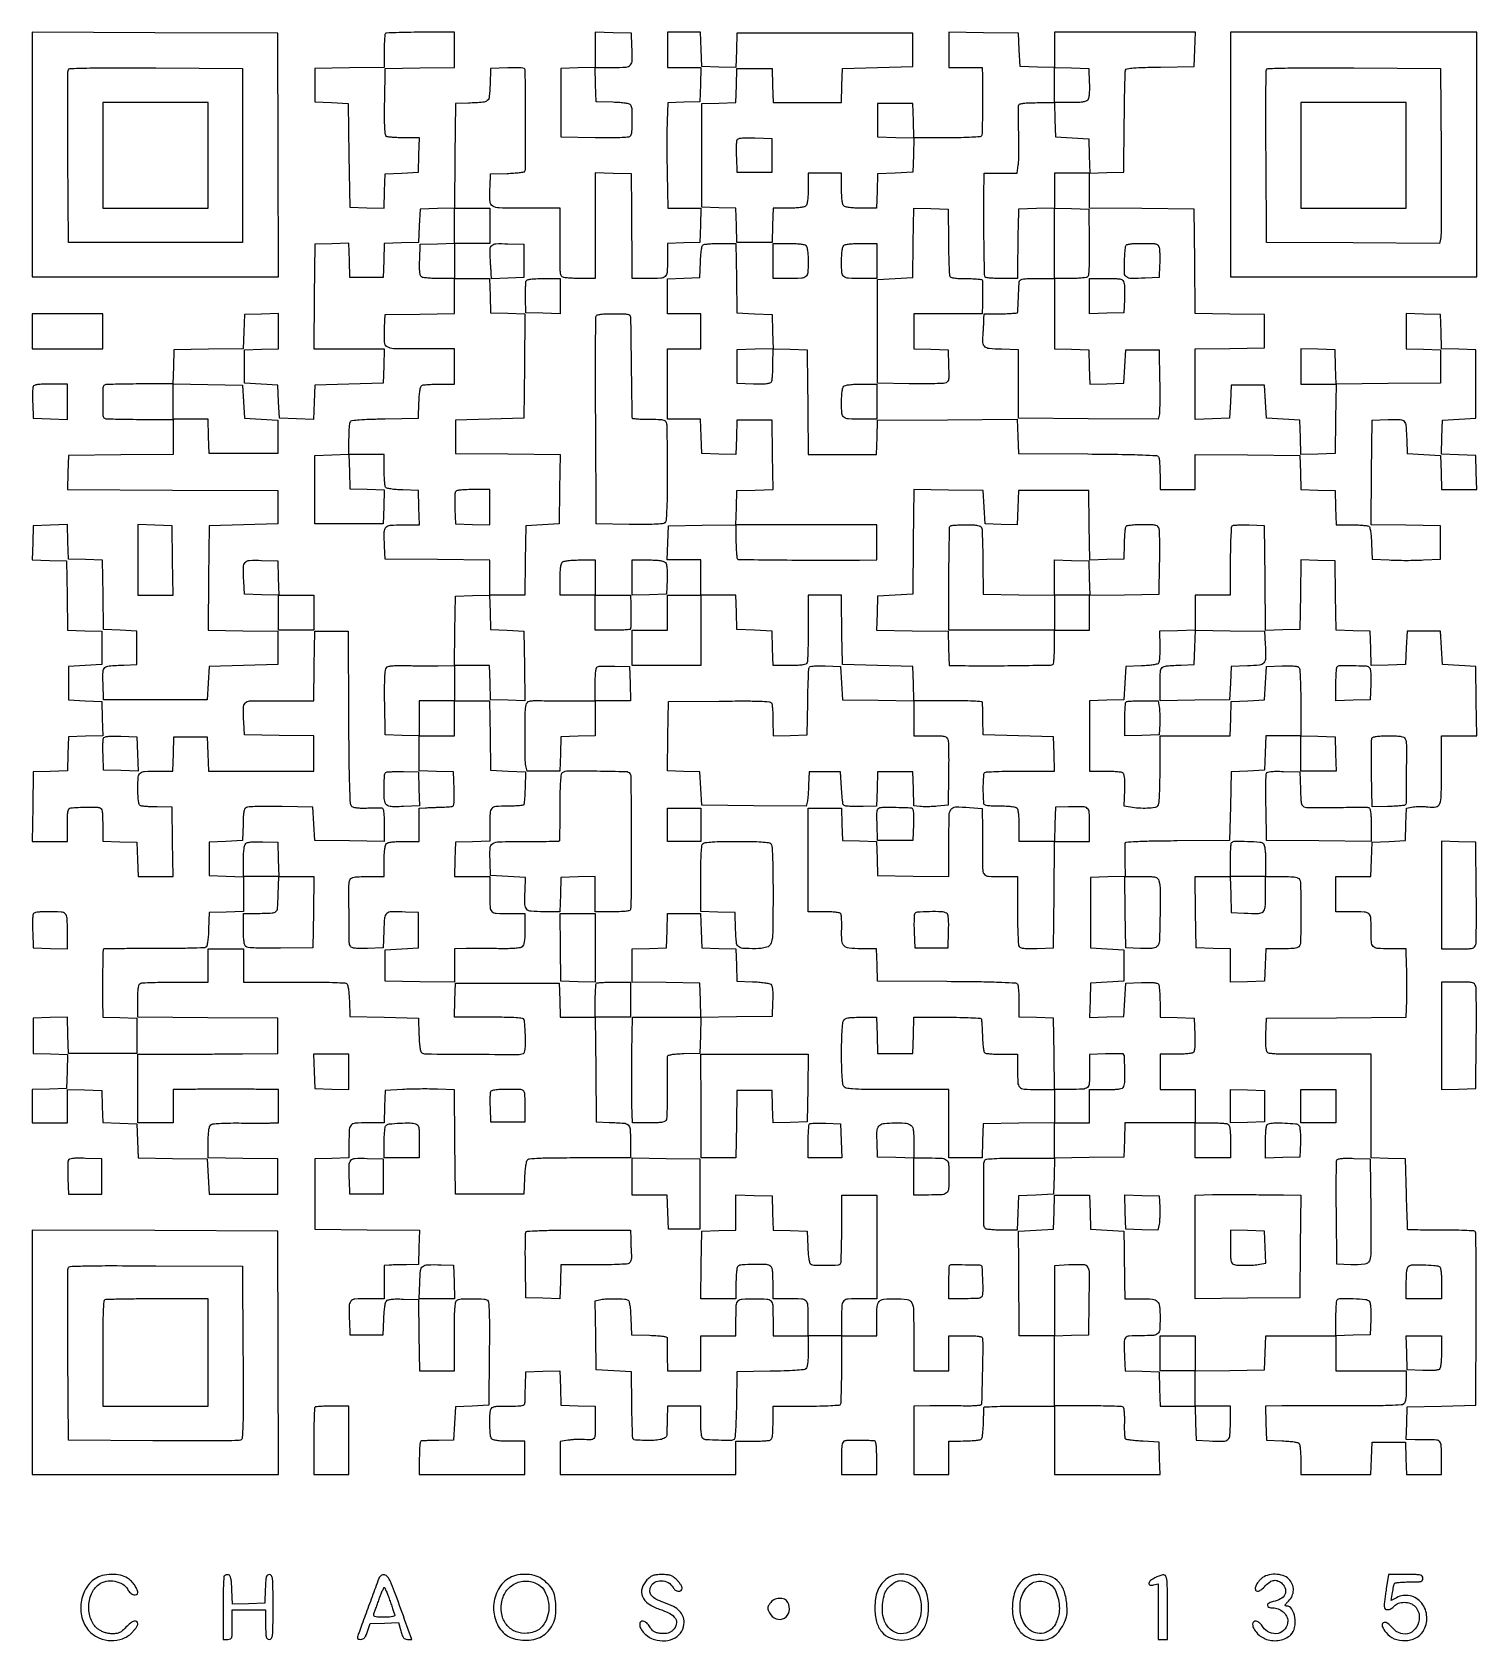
# Model space of a CAD drawing. Extents: x 156 to 936, y 100 to 969.
import ezdxf

# ---------------------------------------------------------------- set-up
doc = ezdxf.new("R2010")
doc.units = 0

msp = doc.modelspace()

# ---------------------------------------------------------------- linework, layer by layer
for points in [[(499, 959.5), (499, 950), (508.037526, 950), (517.075052, 950), (516.787526, 940.75), (516.5, 931.5), (507.817729, 931.212055), (499.135458, 930.92411), (498.817729, 921.212055, 0.006128), (498.715729, 916.224565, 0.001986), (498.684575, 908.845104, 0.001979), (498.715002, 900.640789, 0.002224), (498.810611, 892.75), (499.121221, 874), (508.098136, 874), (517.075052, 874), (516.787526, 864.75), (516.5, 855.5), (507.75, 855.211067), (499, 854.922134), (499, 846.068056, -0.014894), (498.799592, 839.341584, -0.19588), (497.745608, 837.139643, -0.17474), (495.397567, 836.170301, -0.011383), (487.918213, 836), (480, 836), (479.942909, 845.25, 0.000514), (479.908256, 850.06326, 0.000156), (479.845921, 857.364062, 0.000156), (479.77095, 865.547336, 0.00017), (479.692909, 873.5), (479.5, 892.5), (469.75, 892.786212), (460, 893.072424), (460, 864.536212), (460, 836), (451.75, 836.015313, -0.00947), (448.492707, 836.083063, -0.012511), (445.53057, 836.275149, -0.00995), (443.085243, 836.544424, -0.109274), (442.162577, 836.87836, -0.18441), (441.532918, 837.722065, -0.039647), (441.169131, 839.543279, -0.026717), (440.988785, 842.336308, -0.00795), (441.009484, 846.613047, 0.002536), (441.073258, 850.683577, 0.001443), (441.1112, 855.606645, 0.001441), (441.120808, 860.564202, 0.002383), (441.096907, 864.75), (441, 874), (422.519052, 874, -0.004239), (408.063884, 874.122541, -0.13093), (404.637957, 875.097794, -0.25447), (403.172345, 877.572324, -0.019865), (403.199088, 885.520917), (403.5, 892.5), (412.467001, 892.792098, 0.008788), (415.941925, 892.96647, 0.013294), (418.956514, 893.25159, 0.007976), (421.433105, 893.592613, 0.219474), (421.967001, 893.946145, 0.138738), (422.262432, 894.980945, 0.000145), (422.312189, 918.771075, 0.001157), (422.30128, 940.050505, 0.01206), (422.065803, 948.787526, 0.312935), (421.589628, 949.404086, 0.049959), (420.014375, 949.734525, 0.028121), (417.321786, 949.87118, 0.006389), (412.75, 949.787526), (403.5, 949.5), (403.211203, 940.759315, -0.014923), (402.801646, 934.253839, -0.195196), (401.710509, 932.149036, -0.159803), (399.366323, 931.18527, -0.009206), (391.5, 930.754332), (384.5, 930.5), (384.23449, 902.287321), (383.96898, 874.074641), (374.73449, 873.787321), (365.5, 873.5), (365, 864.5), (364.5, 855.5), (355.287036, 855.212964), (346.074071, 854.925929), (345.787036, 845.712964), (345.5, 836.5), (336.5, 836.5), (327.5, 836.5), (327.211984, 845.787023), (326.923969, 855.074046), (317.711984, 854.787023), (308.5, 854.5), (308.234427, 826.25), (307.968853, 798), (327.021953, 798), (346.075052, 798), (345.787526, 788.75), (345.5, 779.5), (327, 779), (308.5, 778.5), (308.211984, 769.212977), (307.923969, 759.925954), (298.711984, 760.212977), (289.5, 760.5), (289, 769.5), (288.5, 778.5), (279.5, 779), (270.5, 779.5), (270.5, 788.5), (270.5, 797.5), (279.75, 797.787526), (289, 798.075052), (289, 807.575052), (289, 817.075052), (279.75, 816.787526), (270.5, 816.5), (270.212764, 807.271928), (269.925529, 798.043857), (251.212764, 797.771928), (232.5, 797.5), (232.212787, 788.273622), (231.925574, 779.047244), (213.912073, 779.051296, 0.003043), (206.939403, 779.010428, 0.004692), (200.911186, 778.881818, 0.001652), (195.727074, 778.705383, 0.129784), (194.949286, 778.468657, 0.252692), (194.122891, 777.032664, 0.006795), (194.020523, 769.5, 0.006795), (194.122891, 761.967336, 0.252692), (194.949286, 760.531343, 0.129805), (195.727222, 760.294608, 0.001646), (200.922117, 760.118185, 0.004683), (206.962348, 759.989577, 0.003037), (213.949286, 759.948712), (232, 759.952773), (232, 750.49196), (232, 741.031147), (203.75, 740.765573), (175.5, 740.5), (175.212584, 731.258274), (174.925167, 722.016548), (231.712584, 721.758274), (288.5, 721.5), (288.5, 712.5), (288.5, 703.5), (270, 703), (251.5, 702.5), (251.234464, 674.272122), (250.968929, 646.044245), (269.734464, 645.772122), (288.5, 645.5), (288.5, 636.5), (288.5, 627.5), (270, 627), (251.5, 626.5), (251, 617.5), (250.5, 608.5), (222.5, 608.5), (194.5, 608.5), (194.211486, 617.221282, -0.014846), (194.189376, 623.761311, -0.207486), (195.160535, 625.84864, -0.165246), (197.45013, 626.812948, -0.008693), (205.5, 627.245668), (212.5, 627.5), (212.5, 636.5), (212.5, 645.5), (203.5, 646), (194.5, 646.5), (194.228072, 665.212764), (193.956143, 683.925529), (184.728072, 684.212764), (175.5, 684.5), (175.211984, 693.787023), (174.923969, 703.074046), (165.711984, 702.787023), (156.5, 702.5), (156.212977, 693.288016), (155.925954, 684.076031), (165.212977, 683.788016), (174.5, 683.5), (174.771928, 664.787236), (175.043857, 646.074471), (184.271928, 645.787236), (193.5, 645.5), (193.5, 636.5), (193.5, 627.5), (184.5, 627), (175.5, 626.5), (175.5, 617.5), (175.5, 608.5), (184.5, 608), (193.5, 607.5), (193.787023, 598.288016), (194.074046, 589.076031), (184.787023, 588.788016), (175.5, 588.5), (175.212964, 579.287036), (174.925929, 570.074071), (165.712964, 569.787036), (156.5, 569.5), (156.227935, 550.75), (155.955869, 532), (165.477935, 532), (175, 532), (175, 541, -0.005291), (175.054156, 546.117607, -0.042047), (175.302393, 548.468362, -0.118337), (175.833613, 549.642633, -0.211244), (176.75, 550.136162, -0.011134), (180.846928, 550.363296, -0.006466), (185.773673, 550.462748, -0.004459), (190.432791, 550.454981, -0.051308), (192.25, 550.248553, -0.191579), (193.163053, 549.63163, -0.103264), (193.690042, 548.357631, -0.04087), (193.942599, 545.954834, -0.005758), (194, 540.970138), (194, 532.075052), (203.25, 531.787526), (212.5, 531.5), (212.787526, 522.25), (213.075052, 513), (222.559591, 513), (232.044131, 513), (231.772065, 531.75), (231.5, 550.5), (223.439519, 550.573854, -0.008318), (220.265452, 550.655753, -0.011202), (217.397383, 550.841967, -0.008429), (215.025326, 551.089785, -0.108579), (214.189519, 551.382871, -0.199737), (213.665566, 552.112253, -0.024564), (213.307736, 554.083898, -0.022539), (213.072999, 556.827625, -0.010069), (213, 560.452028, -0.016698), (213.210843, 566.76356, -0.200407), (214.274651, 568.89804, -0.16867), (216.629819, 569.835092, -0.011119), (224.044262, 570), (231.924948, 570), (232.212474, 579.25), (232.5, 588.5), (241.5, 588.5), (250.5, 588.5), (250.787526, 579.25), (251.075052, 570), (279.537526, 570), (308, 570), (308, 579.477935), (308, 588.955869), (289.25, 589.227935), (270.5, 589.5), (270.199088, 596.479083, -0.012422), (270.057933, 604.214198, -0.180078), (271.014264, 606.732474, -0.202597), (273.336868, 607.85941, -0.016297), (280.283591, 607.993956, 0.001589), (284.479974, 607.951795, 0.000932), (289.503386, 607.926657, 0.000932), (294.527895, 607.92024, 0.001586), (298.727935, 607.936029), (307.955869, 608), (308.227935, 626.75), (308.5, 645.5), (317.5, 645.5), (326.5, 645.5), (326.760092, 599.090303, 0.001299), (326.942281, 576.876002, 0.00482), (327.228448, 562.876675, 0.002569), (327.580987, 552.870402, 0.164554), (328.199217, 551.259958, 0.135717), (329.133843, 550.609111, 0.04752), (330.736999, 550.210785, 0.032366), (333.074788, 550.014292, 0.011421), (336.439125, 550.026727, -0.00183), (339.234601, 550.090688, -0.002387), (341.793055, 550.127638, -0.00177), (343.937008, 550.140774, -0.022013), (344.75, 550.107072, -0.306499), (345.344562, 549.62601, -0.03993), (345.712396, 547.948808, -0.026644), (345.937042, 545.241988, -0.007382), (346, 540.977935), (346, 531.955869), (327.25, 532.227935), (308.5, 532.5), (308, 541.5), (307.5, 550.5), (291, 550.774093, 0.003202), (284.518426, 550.840248, 0.004415), (278.697334, 550.810982, 0.002836), (273.813446, 550.715587, 0.052926), (272.288797, 550.514778, 0.127308), (271.064952, 549.862056, 0.142012), (270.372724, 548.721379, 0.052263), (270.019799, 546.518749, 0.005355), (269.788797, 541.240685), (269.5, 532.5), (260.5, 532), (251.5, 531.5), (251.5, 522.5), (251.5, 513.5), (260.75, 513.212474), (270, 512.924948), (270, 503.5), (270, 494.075052), (260.75, 493.787526), (251.5, 493.5), (251.207902, 484.532999, -0.009781), (251.008292, 480.70697, -0.020311), (250.673366, 477.73715, -0.020237), (250.245863, 475.554182, -0.195445), (249.707902, 474.800452, -0.134355), (248.701478, 474.491578, -0.001285), (240.967616, 474.274225, -0.004167), (232.028683, 474.120528, -0.002672), (221.649941, 474.084061, 0.001169), (211.33141, 474.078821, 0.001914), (202.588782, 474.020471, 0.000209), (194.790161, 473.935315, 0.195968), (194.465227, 473.798561, 0.193097), (194.188869, 473.151953, 0.000773), (194.021317, 465.118883, 0.003845), (193.917867, 456.216528, 0.002775), (193.933947, 446.287526), (194, 437.075052), (203.25, 436.787526), (212.5, 436.5), (212.5, 427), (212.5, 417.5), (194, 417.5), (175.5, 417.5), (175.213341, 427.287041), (174.926682, 437.074081), (165.713341, 436.787041), (156.5, 436.5), (156.5, 427), (156.5, 417.5), (165.787023, 417.211984), (175.074046, 416.923969), (174.787023, 407.711984), (174.5, 398.5), (165.25, 398.212474), (156, 397.924948), (156, 388.962474), (156, 380), (165.5, 380), (175, 380), (175, 389.037526), (175, 398.075052), (184.25, 397.787526), (193.5, 397.5), (193.788393, 388.787018), (194.076786, 380.074036), (203.288393, 379.787018), (212.5, 379.5), (212.787236, 370.271928), (213.074471, 361.043857), (231.787236, 360.771928), (250.5, 360.5), (251, 351), (251.5, 341.5), (270, 341.5), (288.5, 341.5), (288.5, 351), (288.5, 360.5), (269.75, 360.772065), (251, 361.044131), (251, 369.399621, -0.009737), (251.075047, 373.253137, -0.025472), (251.323495, 376.009931, -0.033602), (251.727352, 377.923549, -0.151877), (252.342312, 378.869131, -0.146492), (253.500371, 379.361222, -0.010877), (256.961216, 379.670544, -0.012587), (261.574921, 379.865427, -0.005785), (267.592312, 379.898357, 0.00076), (273.192001, 379.872724, 0.000884), (278.516179, 379.865854, 0.000784), (283.021636, 379.875064, 0.005311), (285.25, 379.906781), (289, 380), (289, 389), (289, 398), (280, 398.057692, 0.000568), (275.801215, 398.079838, 0.000295), (270.559375, 398.098438, 0.000293), (265.175369, 398.11121, 0.000446), (260.5, 398.115385, 0.000446), (255.824631, 398.11121, 0.000293), (250.440625, 398.098438, 0.000295), (245.198785, 398.079838, 0.000568), (241, 398.057692), (232, 398), (232, 389), (232, 380), (222.5, 380), (213, 380), (213, 398.5), (213, 417), (231.75, 417.043811, 0.000678), (240.302749, 417.07539, 0.000394), (250.573438, 417.135321, 0.000393), (260.867865, 417.211597, 0.000664), (269.5, 417.293811), (288.5, 417.5), (288.5, 427), (288.5, 436.5), (250.75, 436.762025), (213, 437.02405), (213, 445.905036, -0.006743), (213.063008, 450.576628, -0.034569), (213.311614, 453.156035, -0.069935), (213.783041, 454.654313, -0.192296), (214.581787, 455.393011, -0.081401), (215.755458, 455.635772, -0.002396), (220.815525, 455.821697, -0.00474), (226.792976, 455.955951, -0.003244), (233.581787, 456), (251, 456), (251, 465), (251, 474), (260.5, 474), (270, 474), (270, 465), (270, 456), (279.25, 455.920913, 0.001789), (284.007998, 455.897259, 0.000575), (291.070312, 455.895535, 0.000573), (298.930231, 455.911658, 0.000642), (306.5, 455.945576, -0.004216), (313.4854, 455.926933, -0.006368), (319.566772, 455.781938, -0.00281), (324.732862, 455.563829, -0.136237), (325.706033, 455.242819, -0.187186), (326.233934, 454.489563, -0.020215), (326.665789, 452.367511, -0.020637), (327.005617, 449.527105, -0.010777), (327.206033, 445.968156), (327.5, 437.5), (346, 437), (364.5, 436.5), (364.792098, 427.532999, 0.009786), (364.991711, 423.707636, 0.020298), (365.326695, 420.737125, 0.020215), (365.75425, 418.552989, 0.195149), (366.292098, 417.798312, 0.140604), (368.360861, 417.188225, 0.000534), (393.419866, 417.029606, 0.000776), (418.057293, 416.938208, 0.092164), (421.168213, 417.509605, 0.223714), (421.795987, 418.163321, 0.048871), (422.1572, 419.724916, 0.030343), (422.329642, 422.220748, 0.008311), (422.29687, 426.166273, 0.00546), (422.18145, 429.38461, 0.007202), (422.001985, 432.31474, 0.005377), (421.790653, 434.756619, 0.067433), (421.578254, 435.656668, 0.271279), (420.691139, 436.366128, 0.018627), (417.366617, 436.724974, 0.014637), (412.024969, 436.944108, 0.002932), (402.493859, 437), (383.924948, 437), (384.212474, 446.25), (384.5, 455.5), (412.5, 455.5), (440.5, 455.5), (440.787526, 446.25), (441.075052, 437), (450.521953, 437), (459.968853, 437), (460.234427, 408.75), (460.5, 380.5), (467.5, 380.245668, -0.009074), (475.47539, 379.810854, -0.165509), (477.785755, 378.832254, -0.199016), (478.810651, 376.706186, -0.014075), (479, 369.980948), (479, 361), (451.622445, 361, 0.002028), (437.75717, 360.943762, 0.009384), (429.742441, 360.72828, 0.009122), (424.49586, 360.392615, 0.201653), (423.166121, 359.700164, 0.126595), (422.728174, 358.772011, 0.012295), (422.317974, 356.299919, 0.014976), (421.984907, 353.281363, 0.011302), (421.793676, 349.950164), (421.5, 341.5), (403, 341.5), (384.5, 341.5), (384.23459, 369.653995), (383.96918, 397.807991), (374.73459, 398.153995, 0.007251), (370.512412, 398.250907, 0.004167), (365.422036, 398.251486, 0.004162), (360.306475, 398.166851, 0.006929), (356, 398), (346.5, 397.5), (346.211067, 388.75), (345.922134, 380), (337.068056, 380, 0.014857), (330.34305, 379.800131, 0.19548), (328.140867, 378.748514, 0.175092), (327.17083, 376.405473, 0.011464), (327, 368.955738), (327, 361.075052), (317.75, 360.787526), (308.5, 360.5), (308.5, 341.5), (308.5, 322.5), (336.787319, 322.234363), (365.074638, 321.968727), (364.787319, 312.734363), (364.5, 303.5), (358, 303.37386, 0.000962), (355.309766, 303.316476, 0.000942), (352.601562, 303.248389, 0.000927), (350.225762, 303.179771, 0.00357), (348.75, 303.12386), (346, 303), (346, 294), (346, 285), (337.019052, 285, 0.017192), (330.247903, 284.767116, 0.20709), (327.982164, 283.595696, 0.171789), (327.060049, 281.02952, 0.011142), (327.201382, 272.988223), (327.5, 265.5), (336.5, 265.5), (345.5, 265.5), (345.793676, 273.950164, -0.011626), (345.98723, 277.284084, -0.015307), (346.327227, 280.311068, -0.012743), (346.74742, 282.789423, -0.125475), (347.197621, 283.738119, -0.151604), (348.140288, 284.351899, -0.040696), (349.914254, 284.702074, -0.027996), (352.542386, 284.853535, -0.009286), (356.403945, 284.787955), (364.5, 284.5), (364.771593, 265.25), (365.043186, 246), (374.521593, 246), (384, 246), (384, 264.893011, -0.002389), (384.050787, 275.521809, -0.017848), (384.278963, 280.561114, -0.035117), (384.708785, 283.38321, -0.25083), (385.581787, 284.393011, -0.084467), (388.211856, 284.920332, -0.010846), (393.985226, 284.964484, -0.008749), (399.830282, 284.780063, -0.129858), (401.766137, 284.165697, -0.238902), (402.439694, 283.032303, -0.008101), (402.712124, 277.69409, -0.009141), (402.846101, 269.577531, -0.001938), (402.766137, 255.43101), (402.5, 227.5), (393.5, 227), (384.5, 226.5), (384, 217.5), (383.5, 208.5), (375.5, 208.4217, 0.001842), (372.344679, 208.379189, 0.002466), (369.482813, 208.315964, 0.001712), (367.083821, 208.242904, 0.025665), (366.25, 208.1717, 0.294475), (365.657206, 207.662932, 0.038348), (365.289492, 205.955425, 0.026341), (365.063768, 203.234984, 0.007528), (365, 199), (365, 190), (393.5, 190), (422, 190), (422, 199), (422, 208), (413.622445, 208, -0.009602), (409.724955, 208.074857, -0.025977), (406.970727, 208.324384, -0.035111), (405.072501, 208.733916, -0.149957), (404.114413, 209.362141, -0.155356), (403.384492, 211.166143, -0.011665), (403.101402, 216.512871, -0.016425), (403.119005, 221.878768, -0.059324), (403.644517, 225.25, -0.18359), (404.318188, 226.161869, -0.097243), (405.643298, 226.687301, -0.040043), (408.087453, 226.941384, -0.005885), (413.067388, 227, 0.005225), (418.166083, 227.053287, 0.042888), (420.475439, 227.30046, 0.125156), (421.604343, 227.833811, 0.2158), (422.052954, 228.75, 0.000721), (422.083895, 229.823683, 0.000087), (422.148235, 232.189063, 0.000103), (422.223627, 235.000094, 0.000085), (422.302954, 238), (422.5, 245.5), (431.711984, 245.787023), (440.923969, 246.074046), (441.211984, 236.787023), (441.5, 227.5), (450.75, 227.212474), (460, 226.924948), (460, 217.962474, -0.007896), (459.896916, 211.435201, -0.156406), (459.234261, 209.573055, -0.23183), (457.693098, 208.803715, -0.019467), (453.116167, 208.948107, 0.021004), (451.509697, 208.993847, 0.01002), (449.443773, 208.924457, 0.009913), (447.285034, 208.765635, 0.013897), (445.366167, 208.532201), (441, 207.877454), (441, 198.938727), (441, 190), (488.5, 190), (536, 190), (536, 199), (536, 208), (544.418213, 208, 0.006641), (547.757628, 208.044357, 0.008515), (550.828225, 208.178303, 0.006804), (553.386579, 208.368566, 0.069754), (554.418213, 208.606989, 0.192406), (555.217093, 209.346128, 0.06988), (555.688469, 210.845898, 0.034532), (555.937024, 213.428287, 0.00673), (556, 218.106989), (556, 227), (573.940983, 227, 0.004428), (581.323161, 227.065379, 0.008952), (587.133626, 227.272412, 0.004249), (591.780128, 227.560952, 0.241197), (592.496309, 227.994028, 0.129337), (592.743886, 228.804914, 0.001796), (592.927811, 233.985315, 0.004898), (593.061226, 240.021129, 0.003188), (593.102555, 246.994028), (593.094458, 265), (602.547229, 265), (612, 265), (612, 273.964816, -0.018532), (612.251712, 280.753828, -0.167055), (613.406982, 283.44737, -0.186592), (615.910578, 284.705378, -0.024177), (622, 285, -0.03591), (628.428429, 284.537717, -0.248443), (630.897215, 282.73541, -0.108838), (631.860697, 278.73502, -0.004881), (632, 264.464816), (632, 246), (641.5, 246), (651, 246), (651, 255.5), (651, 265), (660, 265, -0.007397), (664.253884, 264.937063, -0.026727), (666.953079, 264.712432, -0.040169), (668.623925, 264.344468, -0.307136), (669.102444, 263.75, -0.024083), (669.275333, 258.60896, -0.001745), (669.019194, 244.40451, -0.000417), (668.672169, 228.883759, -0.133379), (668.326927, 227.719961, -0.231592), (667.765839, 227.366573, -0.008902), (665.247444, 227.141584, -0.014325), (662.173041, 227.010379, -0.009432), (658.632544, 227.027588, 0.00287), (654.501556, 227.101891, 0.001739), (649.612372, 227.144753, 0.001742), (644.759511, 227.153501, 0.003069), (640.75, 227.122144), (632, 227), (632, 208.5), (632, 190), (641.5, 190), (651, 190), (651, 199), (651, 208), (655.75, 208.091869, 0.003582), (661.768738, 208.251419, 0.015202), (665.363601, 208.482054, 0.021292), (667.6651, 208.799464, 0.152611), (668.647265, 209.313932, 0.159659), (668.962975, 209.937376, 0.008884), (669.258594, 212.124677, 0.012981), (669.500394, 214.785938, 0.009084), (669.640337, 217.794377, -0.000597), (669.729093, 220.801236, -0.000864), (669.815246, 223.456786, -0.000435), (669.894248, 225.711162, -0.014526), (669.929293, 226.25, -0.373963), (670.249218, 226.554728, -0.001511), (675.56048, 226.779687, -0.006128), (681.709717, 226.94607, -0.003699), (689, 227), (708, 227), (708, 208.5), (708, 190), (736.538933, 190), (765.077866, 190), (764.788933, 198.75), (764.5, 207.5), (755.828809, 208, -0.007316), (752.454095, 208.244182, -0.010704), (749.493218, 208.566016, -0.006409), (747.037828, 208.918289, -0.159639), (746.437405, 209.224737, -0.173909), (746.158983, 209.819391, -0.008129), (745.984938, 212.067615, -0.01262), (745.887466, 214.79184, -0.008656), (745.908454, 217.884906, 0.011256), (745.913564, 221.105669, 0.019532), (745.753238, 223.775314, 0.016755), (745.478407, 225.836595, 0.216063), (745.055829, 226.465496, 0.128782), (744.20838, 226.725248, 0.001959), (739.029331, 226.918759, 0.005122), (732.982344, 227.058984, 0.003348), (726.005972, 227.102555), (708, 227.094458), (708, 246.009703), (708, 264.924948), (717.25, 265.212474), (726.5, 265.5), (726.771616, 284.127716, 0.003664), (726.877611, 298.743848, 0.131728), (726.010121, 301.978455, 0.263128), (723.687794, 303.34612, 0.017944), (715.75, 303.201294), (708, 302.7814), (708, 283.8907), (708, 265), (698.5, 265), (689, 265), (688.901714, 275.25, -0.000357), (688.855913, 280.410835, -0.000127), (688.79768, 287.776563, -0.000126), (688.737898, 295.857147, -0.000149), (688.685571, 303.5), (688.567714, 321.5), (698.033857, 322), (707.5, 322.5), (707.787526, 331.75), (708.075052, 341), (717.5, 341), (726.924948, 341), (727.212474, 331.75), (727.5, 322.5), (736.5, 322), (745.5, 321.5), (745.602858, 312, 0.000442), (745.652897, 307.727315, 0.000276), (745.718724, 302.720312, 0.000277), (745.789069, 297.784507, 0.000503), (745.852858, 293.75), (746, 285), (754.464816, 285, -0.021044), (760.894974, 284.729252, -0.174873), (763.505019, 283.530946, -0.178335), (764.721593, 280.954711, -0.02206), (765, 274.647529, -0.015256), (764.806277, 268.299762, -0.188223), (763.809562, 266.144194, -0.179632), (761.594773, 265.181261, -0.013663), (754.962562, 265, 0.014114), (748.337981, 264.812958, 0.216282), (746.360296, 263.77717, 0.170401), (745.589099, 261.486703, 0.008155), (745.827728, 253.286497), (746.155455, 246.072994), (755.327728, 245.786497), (764.5, 245.5), (764.787526, 236.25), (765.075052, 227), (774.5, 227), (783.924948, 227), (784.212474, 217.75), (784.5, 208.5), (791.479083, 208.199088, 0.012322), (799.11956, 208.058134, 0.176722), (801.627338, 208.990719, 0.202101), (802.772817, 211.267676, 0.01682), (803, 218.019052), (803, 227), (793.5, 227), (784, 227), (784, 236.477935), (784, 245.955869), (802.75, 246.227935), (821.5, 246.5), (821.787526, 255.75), (822.075052, 265), (841.037526, 265), (860, 265), (860, 255.5), (860, 246), (879, 246), (898, 246), (898, 237.622445, -0.009686), (897.92504, 233.753227, -0.025498), (897.676567, 230.991423, -0.033752), (897.272109, 229.076821, -0.15175), (896.655269, 228.128862, -0.160959), (895.276675, 227.588528, -0.004587), (888.866587, 227.29866, -0.007133), (880.117979, 227.108346, -0.002427), (867.405269, 227.074918, 0.000285), (856.077301, 227.093659, 0.000315), (845.115837, 227.098642, 0.000292), (835.753787, 227.091535, 0.001613), (830.712474, 227.068501), (821.924948, 227), (822.212474, 217.75), (822.5, 208.5), (830.968156, 208.206033, -0.010674), (834.539342, 208.005667, -0.020911), (837.36687, 207.666992, -0.02067), (839.466763, 207.236162, -0.192561), (840.202843, 206.706033, -0.110752), (840.505156, 205.866303, -0.009471), (840.748704, 203.57771, -0.012155), (840.92289, 200.806269, -0.009121), (840.984687, 197.75), (841, 190), (859.961067, 190), (878.922134, 190), (879.211067, 198.75), (879.5, 207.5), (888.5, 207.5), (897.5, 207.5), (897.788933, 198.75), (898.077866, 190), (907.538933, 190), (917, 190), (917, 198.980948, 0.011787), (916.849268, 205.374154, 0.144871), (916.055878, 207.654066, 0.220357), (914.278178, 208.658711, 0.031761), (910, 208.731917, -0.010705), (908.718212, 208.69989, -0.0035), (906.827626, 208.706371, -0.003486), (904.727877, 208.742909, -0.003929), (902.711067, 208.807929), (897.922134, 209), (898.211067, 217.75), (898.5, 226.5), (917, 227), (935.5, 227.5), (935.760112, 273.939888, 0.001704), (935.799282, 291.804786, 0.002766), (935.696842, 306.985033, 0.000433), (935.520288, 320.413743, 0.195273), (935.17946, 321.22054, 0.184521), (934.422264, 321.559103, 0.00265), (929.395299, 321.811799, 0.006905), (923.502454, 321.995223, 0.004449), (916.669348, 322.052688, -0.001209), (909.880779, 322.065789, -0.001983), (904.133379, 322.113568, -0.000208), (899.004597, 322.17868, -0.216428), (898.805984, 322.272036, -0.16794), (898.722958, 322.484613, -0.000147), (898.50564, 328.014286, -0.00151), (898.283114, 334.198885, -0.000923), (898.055984, 341.5), (897.5, 360.5), (888.25, 360.787526), (879, 361.075052), (879, 389.037526), (879, 417), (859.25, 417.070637, 0.000521), (851.13867, 417.091191, 0.000535), (843.098438, 417.094576, 0.000517), (836.123397, 417.082826, 0.002265), (832, 417.052937, -0.010681), (829.0334, 417.081365, -0.013935), (826.323792, 417.240902, -0.011523), (824.090311, 417.486956, -0.113128), (823.208654, 417.816869, -0.186542), (822.609378, 418.658809, -0.036947), (822.279558, 420.51465, -0.025752), (822.137125, 423.330997, -0.007926), (822.208654, 427.58457), (822.5, 436.5), (860.212633, 436.761989), (897.925266, 437.023977), (898.212633, 445.991059, 0.005403), (898.300115, 450.111125, 0.003029), (898.321991, 455.120833, 0.003021), (898.282844, 460.183141, 0.004919), (898.18138, 464.47907), (897.86276, 474), (889.038369, 474, -0.014885), (882.339739, 474.199462, -0.195017), (880.140931, 475.247363, -0.175387), (879.171473, 477.581748, -0.011595), (879, 484.974799, 0.018983), (878.775989, 490.873122, 0.20568), (877.69651, 492.938415, 0.161531), (875.320766, 493.841272, 0.01072), (867.918213, 494), (860, 494), (860, 503.5), (860, 513), (869.462474, 513), (878.924948, 513), (879.212474, 522.25), (879.5, 531.5), (888.5, 532), (897.5, 532.5), (897.788377, 541.211887), (898.076754, 549.923773), (901.614249, 550.587411, -0.030391), (903.294953, 550.798059, -0.014835), (905.4552, 550.872082, -0.014657), (907.713856, 550.816222, -0.020547), (909.72228, 550.624588, 0.076303), (914.035554, 550.694016, 0.269602), (916.082159, 552.400735, 0.083035), (916.877062, 556.687838, 0.004411), (917, 570.622445), (917, 589), (926.522065, 589), (936.044131, 589), (935.772065, 607.75), (935.5, 626.5), (926.5, 627), (917.5, 627.5), (917, 636.5), (916.5, 645.5), (907.5, 645.5), (898.5, 645.5), (898, 636.5), (897.5, 627.5), (888.288016, 627.212977), (879.076031, 626.925954), (878.788016, 636.212977), (878.5, 645.5), (869.271928, 645.787236), (860.043857, 646.074471), (859.771928, 664.787236), (859.5, 683.5), (850.272202, 683.787232), (841.044404, 684.074464), (840.772202, 665.287232), (840.5, 646.5), (831.265637, 646.212681), (822.031273, 645.925362), (821.765637, 674.212681), (821.5, 702.5), (813.092979, 702.792979, 0.009965), (809.808838, 702.841934, 0.014292), (806.899759, 702.744134, 0.010057), (804.513427, 702.547291, 0.172425), (803.815278, 702.215278, 0.184345), (803.464602, 701.431704, 0.002682), (803.20156, 696.262247, 0.006947), (803.01005, 690.20032, 0.004478), (802.948685, 683.172298), (802.952773, 665), (793.476387, 665), (784, 665), (784, 655.536212), (784, 646.072424), (774.343411, 645.786212), (764.686821, 645.5), (764.861111, 637.5, -0.009553), (764.869548, 634.347923, -0.012847), (764.749337, 631.495728, -0.009957), (764.542397, 629.142862, -0.120018), (764.235857, 628.293967, -0.188109), (763.485587, 627.765677, -0.020293), (761.367394, 627.334001, -0.020684), (758.529231, 626.994374, -0.010759), (754.968156, 626.793967), (746.5, 626.5), (746, 617.5), (745.5, 608.5), (736.25, 608.212474), (727, 607.924948), (727, 588.962474), (727, 570), (735.25, 569.984687, -0.008976), (738.502057, 569.920266, -0.012001), (741.447991, 569.738101, -0.009273), (743.881199, 569.483384, -0.11114), (744.764437, 569.166748, -0.191794), (745.343605, 568.366057, -0.035314), (745.670185, 566.536376, -0.025708), (745.8199, 563.798436, -0.008497), (745.764437, 559.770906), (745.5, 551.177691), (749, 550.599851, 0.02649), (753.497522, 550.100143, 0.024559), (758.138472, 550.060327, 0.021058), (762.149957, 550.392588, 0.166681), (763.8, 551.2, 0.171717), (764.382409, 552.420349, 0.010926), (764.717213, 556.429713, 0.011639), (764.936404, 562.167374, 0.003727), (765, 570.7), (765, 589), (783.962474, 589), (802.924948, 589), (803.212474, 598.25), (803.5, 607.5), (812.5, 608), (821.5, 608.5), (822, 617.5), (822.5, 626.5), (830.914347, 626.793098, -0.008519), (834.914541, 626.864234, -0.027159), (837.5815, 626.721251, -0.039341), (839.340297, 626.389362, -0.187221), (840.149034, 625.793098, -0.128063), (840.478379, 624.767033, -0.002999), (840.732898, 619.665785, -0.006444), (840.919379, 613.645645, -0.004304), (840.984687, 606.75), (841, 589), (831.537526, 589), (822.075052, 589), (821.787526, 579.75), (821.5, 570.5), (812.5, 570), (803.5, 569.5), (803, 551), (802.5, 532.5), (774.25, 532.234427, 0.001943), (760.179439, 532.047457, 0.008937), (752.02743, 531.761638, 0.006559), (746.583128, 531.401586, 0.375373), (745.931729, 530.734427, 0.014526), (745.910041, 529.906796, 0.0009), (745.92146, 527.450435, 0.001333), (745.948136, 524.523655, 0.000988), (745.992641, 521.288332), (746.121824, 513.076664), (736.810912, 512.788332), (727.5, 512.5), (727.5, 493.5), (727.5, 474.5), (736.5, 474), (745.5, 473.5), (745.5, 465), (745.5, 456.5), (736.5, 456), (727.5, 455.5), (727.211971, 446.211971), (726.923942, 436.923942), (736.211971, 437.211971), (745.5, 437.5), (746, 446.5), (746.5, 455.5), (754.914347, 455.793098, -0.008519), (758.914541, 455.864234, -0.027159), (761.5815, 455.721251, -0.039341), (763.340297, 455.389362, -0.187221), (764.149034, 454.793098, -0.110258), (764.472431, 453.895183, -0.009596), (764.732898, 451.467433, -0.012245), (764.918956, 448.527258, -0.009211), (764.984687, 445.287526), (765, 437.075052), (774.25, 436.787526), (783.5, 436.5), (783.791346, 427.58457, -0.007874), (783.863419, 423.325344, -0.025891), (783.721257, 420.518036, -0.03736), (783.391596, 418.675579, -0.190691), (782.791346, 417.849883, -0.110447), (781.89348, 417.526866, -0.009524), (779.455895, 417.266784, -0.01219), (776.503986, 417.080961, -0.009158), (773.25, 417.015313), (765, 417), (765, 407.5), (765, 398), (774.5, 398), (784, 398), (784, 389), (784, 380), (765.037526, 380), (746.075052, 380), (745.787526, 370.75), (745.5, 361.5), (726.75, 361.227935), (708, 360.955869), (708, 370.477935), (708, 380), (717.5, 380), (727, 380), (727, 389), (727, 398), (735.893011, 398, 0.00673), (740.571713, 398.062976, 0.034532), (743.154102, 398.311531, 0.06988), (744.653872, 398.782907, 0.192406), (745.393011, 399.581787, 0.086483), (745.976739, 402.554874, 0.010591), (745.977758, 409.21143, 0.00539), (745.755786, 416.187338, 0.30916), (745.023175, 417.166667, 0.078732), (744.325963, 417.287577, 0.003384), (741.82961, 417.307063, 0.005712), (738.859493, 417.276216, 0.004031), (735.523175, 417.176526), (727, 416.853053), (727, 408.033515, -0.014985), (726.799214, 401.335377, -0.195977), (725.745812, 399.137766, -0.174526), (723.399929, 398.170205, -0.011406), (715.939805, 398), (708.043186, 398), (707.771593, 417.25), (707.5, 436.5), (698.25, 436.787526), (689, 437.075052), (688.984687, 445.287526, 0.008833), (688.921485, 448.523283, 0.011851), (688.742968, 451.45114, 0.009077), (688.493557, 453.869925, 0.111698), (688.183315, 454.73763, 0.241922), (687.039395, 455.408211, 0.004071), (679.504244, 455.765298, 0.006555), (668.528178, 456.051853, 0.001496), (649.948628, 456.23763), (612.5, 456.5), (612.211067, 465.25), (611.922134, 474), (603.496251, 474, -0.023209), (597.049184, 474.299418, -0.180801), (594.386606, 475.587414, -0.177536), (593.195651, 478.319384, -0.022222), (593.09549, 484.888246, 0.010008), (593.120242, 487.585848, 0.013179), (593.028741, 490.044686, 0.010637), (592.856114, 492.074932, 0.112339), (592.588382, 492.856995, 0.205439), (591.885915, 493.350038, 0.020611), (589.819592, 493.695225, 0.020869), (587.02056, 493.926887, 0.010211), (583.440983, 494), (575, 494), (575, 522), (575, 550), (583.961067, 550), (592.922134, 550), (593.211067, 541.25), (593.5, 532.5), (602.712964, 532.212964), (611.925929, 531.925929), (612.212964, 522.712964), (612.5, 513.5), (631.75, 513.228407), (651, 512.956814), (651, 531.361776, -0.004237), (651.121916, 545.747875, -0.129104), (652.086772, 549.184161, -0.264899), (654.52568, 550.588275, -0.022031), (662.102615, 550.288178), (669, 549.709926), (669.108199, 538.604963, -0.001042), (669.143567, 533.986664, -0.000993), (669.1604, 529.293333, -0.000984), (669.158871, 525.146411, -0.003537), (669.133964, 522.5, 0.015575), (669.225542, 516.254354, 0.192178), (670.188965, 514.12866, 0.179941), (672.381197, 513.177245, 0.013349), (679.019052, 513), (688, 513), (688.015313, 494.75, 0.004181), (688.08053, 487.662785, 0.006279), (688.266784, 481.481605, 0.002855), (688.520772, 476.237055, 0.128512), (688.849883, 475.208654, 0.190691), (689.675579, 474.608404, 0.03736), (691.518036, 474.278743, 0.025891), (694.325344, 474.136581, 0.007874), (698.58457, 474.208654), (707.5, 474.5), (707.765335, 503.25), (708.030671, 532), (717.515335, 532), (727, 532), (727, 540.980948, 0.014765), (726.800897, 547.72177, 0.205568), (725.735028, 549.848735, 0.17346), (723.372576, 550.730591, 0.009949), (715.5, 550.682279), (708.5, 550.5), (708.212474, 541.25), (707.924948, 532), (698.462474, 532), (689, 532), (689, 540.3, 0.011084), (688.92177, 543.828493, 0.020332), (688.677711, 546.693122, 0.021091), (688.310542, 548.860329, 0.144849), (687.8, 549.8, 0.144849), (686.860329, 550.310542, 0.021091), (684.693122, 550.677711, 0.020332), (681.828493, 550.92177, 0.011084), (678.3, 551, -0.008249), (674.410241, 551.06418, -0.028659), (671.906493, 551.290881, -0.043749), (670.355444, 551.662309, -0.299155), (669.892755, 552.25, -0.015115), (669.592256, 557.672608, -0.014317), (669.611618, 563.202603, -0.007444), (669.846022, 568.183949, -0.229762), (670.438728, 569.234687, -0.140341), (671.312925, 569.530862, -0.002264), (676.560212, 569.758058, -0.00573), (682.702009, 569.925664, -0.003746), (689.787526, 569.984687), (708.075052, 570), (707.787526, 579.25), (707.5, 588.5), (688.5, 589), (669.5, 589.5), (669.375, 597.75, 0.001235), (669.31802, 600.983261, 0.001732), (669.25, 603.870313, 0.001023), (669.179259, 606.303394, 0.023315), (669.125, 607, 0.357967), (668.648411, 607.452007, 0.004419), (664.136286, 607.734766, 0.009429), (658.326169, 607.937564, 0.004008), (650.537526, 608), (632.075052, 608), (631.787526, 617.25), (631.5, 626.5), (612.5, 627), (593.5, 627.5), (593.300092, 637, -0.001205), (593.219838, 641.307436, -0.000722), (593.144193, 646.426563, -0.000722), (593.083617, 651.521956, -0.001257), (593.050092, 655.75), (593, 665), (584, 665), (575, 665), (575, 647.581787, -0.003244), (574.955951, 640.792976, -0.00474), (574.821697, 634.815525, -0.002396), (574.635772, 629.755458, -0.081401), (574.393011, 628.581787, -0.192061), (573.655249, 627.783328, -0.070053), (572.160133, 627.311792, -0.03465), (569.587052, 627.063076, -0.006773), (564.930537, 627), (556.075052, 627), (555.787526, 636.25), (555.5, 645.5), (546, 646), (536.5, 646.5), (536.212474, 655.75), (535.924948, 665), (526.462474, 665), (517, 665), (517, 674.5), (517, 684), (507.962474, 684), (498.924948, 684), (499.212474, 693.25), (499.5, 702.5), (517.75, 702.732973), (536, 702.965946), (536, 694.04199, 0.009037), (536.062515, 690.583477, 0.01372), (536.253577, 687.582727, 0.008313), (536.519774, 685.119496, 0.22702), (536.863242, 684.584521, 0.136603), (538.026632, 684.2474, 0.000253), (558.16312, 684.045617, 0.001946), (579.680732, 683.924614, 0.00158), (602.75, 683.957563), (612, 684), (612, 693.5), (612, 703), (573.962474, 703), (535.924948, 703), (536.212474, 712.25), (536.5, 721.5), (546.271931, 721.786477), (556.043862, 722.072953), (555.771931, 740.786477), (555.5, 759.5), (546, 759.5), (536.5, 759.5), (536.211984, 750.212977), (535.923969, 740.925954), (526.711984, 741.212977), (517.5, 741.5), (517.212474, 750.75), (516.924948, 760), (507.962474, 760), (499, 760), (499, 779), (499, 798), (508, 798), (517, 798), (517, 807.5), (517, 817), (508, 817), (499, 817), (499, 826.461067), (499, 835.922134), (507.75, 836.211067), (516.5, 836.5), (516.793967, 844.968156, -0.010674), (516.994333, 848.539342, -0.020911), (517.333008, 851.36687, -0.02067), (517.763838, 853.466763, -0.192561), (518.293967, 854.202843, -0.112587), (519.144588, 854.505599, -0.008757), (521.562684, 854.748704, -0.011606), (524.488515, 854.922926, -0.008601), (527.727935, 854.984687), (535.955869, 855), (536.227935, 836.25), (536.5, 817.5), (546, 817), (555.5, 816.5), (555.787041, 807.286659), (556.074081, 798.073318), (546.287041, 797.786659), (536.5, 797.5), (536.5, 788.5), (536.5, 779.5), (545.41543, 779.208654, 0.007874), (549.674656, 779.136581, 0.025891), (552.481964, 779.278743, 0.03736), (554.324421, 779.608404, 0.190691), (555.150117, 780.208654, 0.110589), (555.47317, 781.107413, 0.009469), (555.733216, 783.555128, 0.012148), (555.919042, 786.519159, 0.009118), (555.984687, 789.787526), (556, 798.075052), (565.25, 797.787526), (574.5, 797.5), (574.669116, 778, 0.000023), (574.739795, 769.89259, 0.000022), (574.812314, 761.657812, 0.000021), (574.87699, 754.384627, 0.000077), (574.919116, 749.75), (575, 741), (593.462474, 741), (611.924948, 741), (612.212474, 750.25), (612.5, 759.5), (650.212487, 759.749021), (687.924974, 759.998043), (688.212487, 750.749021), (688.5, 741.5), (725.948628, 741.23763, -0.001496), (744.528178, 741.051853, -0.006555), (755.504244, 740.765298, -0.004071), (763.039395, 740.408211, -0.241922), (764.183315, 739.73763, -0.111837), (764.493591, 738.869075, -0.009023), (764.742968, 736.440116, -0.011809), (764.921488, 733.500137, -0.008794), (764.984687, 730.25), (765, 722), (774.5, 722), (784, 722), (784, 731.515573), (784, 741.031147), (812.25, 740.765573), (840.5, 740.5), (840.787036, 731.287036), (841.074071, 722.074071), (850.287036, 721.787036), (859.5, 721.5), (859.787526, 712.25), (860.075052, 703), (868.287526, 702.984687, -0.008617), (871.521021, 702.922925, -0.011623), (874.441858, 702.748704, -0.008778), (876.855751, 702.505585, -0.112531), (877.706033, 702.202843, -0.192561), (878.236162, 701.466763, -0.02067), (878.666992, 699.36687, -0.020911), (879.005667, 696.539342, -0.010674), (879.206033, 692.968156), (879.5, 684.5), (888.75, 684, 0.008502), (892.961021, 683.844129, 0.004999), (898, 683.79375, 0.004999), (903.038979, 683.844129, 0.008502), (907.25, 684), (916.5, 684.5), (916.5, 693.5), (916.5, 702.5), (897.734464, 702.772122), (878.968929, 703.044245), (879.234464, 731.272122), (879.5, 759.5), (888.221282, 759.788514, -0.014846), (894.761311, 759.810624, -0.207486), (896.84864, 758.839465, -0.165246), (897.812948, 756.54987, -0.008693), (898.245668, 748.5), (898.5, 741.5), (907.5, 741), (916.5, 740.5), (916.787526, 731.25), (917.075052, 722), (926.575052, 722), (936.075052, 722), (935.787526, 731.25), (935.5, 740.5), (926.212977, 740.788016), (916.925954, 741.076031), (917.212977, 750.288016), (917.5, 759.5), (926.5, 760), (935.5, 760.5), (935.5, 779), (935.5, 797.5), (926.287036, 797.787036), (917.074071, 798.074071), (916.787036, 807.287036), (916.5, 816.5), (907.25, 816.787526), (898, 817.075052), (898, 807.575052), (898, 798.075052), (907.25, 797.787526), (916.5, 797.5), (916.5, 788.5), (916.5, 779.5), (888.287296, 779.267389), (860.074591, 779.034778), (859.787296, 788.267389), (859.5, 797.5), (850.25, 797.787526), (841, 798.075052), (841, 788.537526), (841, 779), (850.522065, 779), (860.044131, 779), (859.772065, 760.25), (859.5, 741.5), (850.288016, 741.212977), (841.076031, 740.925954), (840.788016, 750.212977), (840.5, 759.5), (831.5, 760), (822.5, 760.5), (822, 769.5), (821.5, 778.5), (812.5, 778.5), (803.5, 778.5), (803, 769.5), (802.5, 760.5), (793.25, 760.212474), (784, 759.924948), (784, 778.940409), (784, 797.955869), (802.75, 798.227935), (821.5, 798.5), (821.5, 807.5), (821.5, 816.5), (802.765536, 816.772008), (784.031072, 817.044016), (783.765536, 845.272008), (783.5, 873.5), (755.25, 873.765573), (727, 874.031147), (727, 883.478047), (727, 892.924948), (736.25, 893.212474), (745.5, 893.5), (745.702676, 920.405484, -0.001726), (745.817018, 930.813417, -0.002676), (745.994813, 939.795761, -0.00081), (746.20339, 947.586853, -0.084707), (746.412575, 948.63277, -0.269671), (747.277046, 949.328378, -0.016537), (750.691244, 949.732079, -0.014264), (756.041301, 950.032517, -0.003165), (765.209899, 950.227286), (783.5, 950.5), (783.787526, 959.75), (784.075052, 969), (746.037526, 969), (708, 969), (708, 959.462474), (708, 949.924948), (698.75, 950.212474), (689.5, 950.5), (689, 959.5), (688.5, 968.5), (669.75, 968.772065), (651, 969.044131), (651, 959.522065), (651, 950), (660, 950), (669, 950), (669.046367, 945.25, -0.001769), (669.131616, 931.552456, -0.004721), (669.065617, 921.784524, -0.002289), (668.910849, 914.336795, -0.132828), (668.524533, 913.039696, -0.239238), (667.753195, 912.569356, -0.005481), (663.341509, 912.273491, -0.009774), (657.612108, 912.064535, -0.004227), (649.978509, 912), (632.075052, 912), (631.787526, 921.25), (631.5, 930.5), (622, 930.5), (612.5, 930.5), (612.5, 921.5), (612.5, 912.5), (622.287041, 912.213341), (632.074081, 911.926682), (631.787041, 902.713341), (631.5, 893.5), (622, 893), (612.5, 892.5), (612.212474, 883.25), (611.924948, 874), (603.662474, 874, -0.011159), (600.152513, 874.078344, -0.02038), (597.298731, 874.322617, -0.021131), (595.138013, 874.689961, -0.144682), (594.2, 875.2, -0.144849), (593.689458, 876.139671, -0.021091), (593.322289, 878.306878, -0.020332), (593.07823, 881.171507, -0.011084), (593, 884.7), (593, 893), (584, 893), (575, 893), (575, 884.7, -0.011084), (574.92177, 881.171507, -0.020332), (574.677711, 878.306878, -0.021091), (574.310542, 876.139671, -0.144849), (573.8, 875.2, -0.144682), (572.861987, 874.689961, -0.021131), (570.701269, 874.322617, -0.02038), (567.847487, 874.078344, -0.011159), (564.337526, 874), (556.075052, 874), (555.787526, 864.75), (555.5, 855.5), (546, 855.5), (536.5, 855.5), (536.212964, 864.712964), (535.925929, 873.925929), (526.712964, 874.212964), (517.5, 874.5), (517.5, 902.5), (517.5, 930.5), (526.712964, 930.787036), (535.925929, 931.074071), (536.212964, 940.287036), (536.5, 949.5), (546, 949.5), (555.5, 949.5), (555.787526, 940.25), (556.075052, 931), (574.5, 931), (592.924948, 931), (593.212474, 940.25), (593.5, 949.5), (612.5, 950), (631.5, 950.5), (631.5, 959.5), (631.5, 968.5), (584, 968.5), (536.5, 968.5), (536.211984, 959.212977), (535.923969, 949.925954), (526.711984, 950.212977), (517.5, 950.5), (517.212474, 959.75), (516.924948, 969), (507.962474, 969), (499, 969)], [(346.666667, 968.333333, 0.174642), (346.400825, 967.768066, 0.005895), (346.195833, 965.27419, 0.0105), (346.048335, 962.28013, 0.007056), (346, 958.855399), (346, 950.044131), (327.25, 949.772065), (308.5, 949.5), (308.5, 940.5), (308.5, 931.5), (317.5, 931), (326.5, 930.5), (327, 902.5), (327.5, 874.5), (336.711984, 874.212977), (345.923969, 873.925954), (346.211984, 883.212977), (346.5, 892.5), (355.5, 893), (364.5, 893.5), (364.787526, 902.75), (365.075052, 912), (356.787526, 912.015313, -0.008631), (353.524314, 912.077678, -0.011637), (350.576265, 912.253721, -0.008798), (348.139939, 912.499431, -0.112452), (347.28061, 912.805412, -0.228634), (346.67255, 913.785663, -0.013089), (346.382853, 917.421853, -0.012963), (346.23398, 922.853289, -0.003424), (346.28061, 931.540099), (346.5, 949.5), (365.25, 949.772065), (384, 950.044131), (384, 959.522065), (384, 969), (365.666667, 969, 0.0034), (358.591013, 968.951878, 0.005368), (352.522917, 968.804167, 0.001621), (347.281849, 968.603258, 0.188134)], [(460, 959.573738), (460, 950.075052), (450.75, 949.787526), (441.5, 949.5), (441.5, 931), (441.5, 912.5), (459.926619, 912.226758, 0.003139), (469.125155, 912.14811, 0.013555), (474.589823, 912.283854, 0.01557), (478.126519, 912.578359, 0.226527), (479.161306, 913.226758, 0.132022), (479.817676, 915.326397, 0.009503), (479.949569, 921.472852, 0.009446), (479.848455, 927.622563, 0.13349), (479.201688, 929.707902, 0.195149), (478.447011, 930.24575, 0.020215), (476.262875, 930.673305, 0.020298), (473.292364, 931.008289, 0.009786), (469.467001, 931.207902), (460.5, 931.5), (460.212474, 940.75), (459.924948, 950), (469.443422, 950, 0.014946), (476.627699, 950.214802, 0.197184), (478.972481, 951.345011, 0.183239), (479.938215, 953.836261, 0.012613), (479.800912, 961.520917), (479.5, 968.5), (469.75, 968.786212), (460, 969.072424)], [(269.5, 902.5), (269.5, 855.5), (222.5, 855.5), (175.5, 855.5), (175.239372, 901.5, -0.000997), (175.174287, 919.225103, -0.001596), (175.197198, 934.357597, -0.000282), (175.267665, 947.72814, -0.090314), (175.461789, 948.759906, -0.301449), (176.45055, 949.464468, -0.003096), (185.402033, 949.70934, -0.005599), (198.68089, 949.841585, -0.001079), (222.722417, 949.759906), (269.5, 949.5)], [(726.793771, 941.655204, -0.01153), (726.842502, 938.264652, -0.021342), (726.701133, 935.514748, -0.023545), (726.405224, 933.431833, -0.126804), (725.921326, 932.405204, -0.145738), (724.937491, 931.748416, -0.038412), (723.071383, 931.326393, -0.027071), (720.32561, 931.074469, -0.009341), (716.340029, 931), (707.924948, 931), (708.212474, 921.75), (708.5, 912.5), (717.5, 912), (726.5, 911.5), (726.787526, 902.25), (727.075052, 893), (717.537526, 893), (708, 893), (708, 883.537526), (708, 874.075052), (717.25, 873.787526), (726.5, 873.5), (726.730064, 855.546696, -0.003387), (726.78284, 846.80929, -0.013149), (726.636558, 841.398754, -0.01367), (726.34579, 837.801929, -0.228051), (725.730064, 836.812009, -0.112035), (724.865673, 836.503528, -0.008952), (722.437894, 836.255659, -0.011755), (719.499595, 836.078167, -0.008742), (716.25, 836.015313), (708, 836), (708, 817.037526), (708, 798.075052), (717.25, 797.787526), (726.5, 797.5), (726.788016, 788.212977), (727.076031, 778.925954), (736.288016, 779.212977), (745.5, 779.5), (746, 788.5), (746.5, 797.5), (755.5, 797.5), (764.5, 797.5), (764.785515, 781, -0.00335), (764.854276, 774.514799, -0.004601), (764.823371, 768.682411, -0.003001), (764.723096, 763.792054, -0.053846), (764.513451, 762.237996), (763.95587, 759.975993), (726.227935, 760.237996), (688.5, 760.5), (688.5, 779), (688.5, 797.5), (679.34932, 797.786212, -0.013844), (672.638006, 798.182323, -0.168177), (670.31743, 799.21828, -0.203413), (669.361821, 801.379393, -0.021607), (669.52049, 807, 0.002233), (669.649545, 808.924372, 0.00182), (669.771025, 810.985937, 0.001838), (669.868997, 812.885017, 0.004809), (669.921235, 814.25), (670, 817), (679, 817, 0.00781), (682.458319, 817.054021, 0.012728), (685.388374, 817.220312, 0.006378), (687.797646, 817.449651, 0.342062), (688.10936, 817.75, 0.023456), (688.194299, 818.61493, 0.000325), (688.459644, 823.881974, 0.001036), (688.718062, 829.305424, 0.001368), (688.929841, 834.25, -0.222757), (689.407416, 835.170871, -0.118843), (690.605223, 835.702101, -0.040427), (693.05041, 835.947567, -0.004811), (698.5, 836), (708, 836), (708, 855.036212), (708, 874.072424), (698.25, 873.786212), (688.5, 873.5), (688.329024, 864, 0.000729), (688.257785, 859.692568, 0.000437), (688.185059, 854.573437, 0.000437), (688.121575, 849.478045, 0.00076), (688.079024, 845.25), (688, 836), (679.559017, 836, -0.008947), (676.288029, 836.058539, -0.013597), (673.45081, 836.237467, -0.008176), (671.120308, 836.486667, -0.227388), (670.618416, 836.808399, -0.134321), (670.2363, 838.1053, -0.0008), (670.011669, 850.662499, -0.003373), (669.87808, 864.663104, -0.002448), (669.91081, 880.25), (670, 893), (678.938727, 893), (687.877454, 893), (688.463055, 897.25, 0.026248), (688.66972, 899.691586, 0.004819), (688.770752, 904.217188, 0.005166), (688.783221, 909.519858, 0.004678), (688.6882, 915, -0.003283), (688.582247, 920.263395, -0.004791), (688.563794, 924.901562, -0.002439), (688.604954, 928.827892, -0.081507), (688.770861, 929.75, -0.249464), (689.413762, 930.338414, -0.031466), (691.326605, 930.704937, -0.024022), (694.240364, 930.93376, -0.007584), (698.606989, 931), (708, 931), (708, 940.537526), (708, 950.075052), (717.25, 949.787526), (726.5, 949.5)], [(916.777529, 904.5, -0.001169), (916.844214, 887.089041, -0.00181), (916.812248, 872.054912, -0.000538), (916.723164, 858.995066, -0.057675), (916.505999, 857.240125), (915.956939, 854.980251), (869.22847, 855.240125), (822.5, 855.5), (822.239372, 901.5, -0.000997), (822.174287, 919.225103, -0.001596), (822.197198, 934.357597, -0.000282), (822.267665, 947.72814, -0.090314), (822.461789, 948.759906, -0.301449), (823.45055, 949.464468, -0.003096), (832.402033, 949.70934, -0.005599), (845.68089, 949.841585, -0.001079), (869.722417, 949.759906), (916.5, 949.5)], [(536.438128, 910.699359, 0.078674), (536.244157, 909.786543, 0.006817), (536.151823, 907.403425, 0.00884), (536.130612, 904.542108, 0.00675), (536.205027, 901.411609), (536.5, 893.5), (546, 893.5), (555.5, 893.5), (555.5, 902.5), (555.5, 911.5), (546.233101, 911.787749, 0.006604), (541.565901, 911.870994, 0.028831), (538.808733, 911.724677, 0.050502), (537.142535, 911.366783, 0.226742)], [(403, 864.5), (403, 855), (393.5, 855), (384, 855), (384, 845.5), (384, 836), (393.462474, 836), (402.924948, 836), (403.212474, 826.75), (403.5, 817.5), (412.765509, 817.212269), (422.031018, 816.924538), (421.765509, 788.712269), (421.5, 760.5), (403, 760), (384.5, 759.5), (384.5, 750.5), (384.5, 741.5), (412.772008, 741.234389), (441.044016, 740.968779), (440.772008, 722.234389), (440.5, 703.5), (431.5, 703), (422.5, 702.5), (422.227935, 683.75), (421.955869, 665), (412.440409, 665), (402.924948, 665), (403.212474, 655.75), (403.5, 646.5), (412.5, 646), (421.5, 645.5), (421.772204, 626.71218), (422.044409, 607.924361), (412.772204, 608.21218), (403.5, 608.5), (403.212474, 617.75), (402.924948, 627), (393.462474, 627), (384, 627), (384, 617.5), (384, 608), (393.477935, 608), (402.955869, 608), (403.227935, 589.25), (403.5, 570.5), (412.907873, 570), (422.315747, 569.5), (422.088859, 561.042842, -0.005155), (421.966349, 557.744936, -0.007477), (421.784682, 554.837076, -0.004188), (421.57508, 552.397962, -0.115377), (421.371969, 551.792842, -0.227632), (420.879147, 551.477246, -0.008085), (418.577794, 551.232897, -0.013515), (415.777273, 551.057409, -0.008888), (412.547972, 551, 0.016698), (406.23644, 550.789157, 0.200407), (404.10196, 549.725349, 0.16867), (403.164908, 547.370181, 0.011119), (403, 539.955738), (403, 532.075052), (393.75, 531.787526), (384.5, 531.5), (384.212474, 522.25), (383.924948, 513), (393.462474, 513), (403, 513), (403, 503.606989, 0.013298), (403.190353, 496.45107, 0.19079), (404.232644, 494.179831, 0.18106), (406.570915, 493.176663, 0.011759), (414.081787, 493), (422, 493), (422, 484.622445, -0.009269), (421.925592, 480.609008, -0.028005), (421.671513, 477.886932, -0.040986), (421.239808, 476.051383, -0.142236), (420.562713, 475.052047, -0.135913), (419.379653, 474.520098, -0.018539), (416.660631, 474.205179, -0.01681), (412.894987, 474.037063, -0.007022), (407.812713, 474.052541, 0.001758), (403.023311, 474.117552, 0.001512), (397.987172, 474.152972, 0.001522), (393.416531, 474.157375, 0.004397), (390.25, 474.122939), (384, 474), (384, 464.977935), (384, 455.955869), (365.25, 456.227935), (346.5, 456.5), (346.5, 465), (346.5, 473.5), (355.5, 474), (364.5, 474.5), (364.5, 484), (364.5, 493.5), (357.520917, 493.800912, 0.012739), (349.942653, 493.934395, 0.177046), (347.421808, 492.990355, 0.194277), (346.223546, 490.678762, 0.015844), (345.787398, 483.740334), (345.5, 474.5), (337.085653, 474.206902, -0.008519), (333.085459, 474.135766, -0.027159), (330.4185, 474.278749, -0.039341), (328.659703, 474.610638, -0.187221), (327.850966, 475.206902, -0.138914), (327.187052, 477.437678, -0.001617), (327.032123, 492.974255, -0.002276), (326.998952, 508.158072, -0.091262), (327.606989, 511.418213, -0.192406), (328.346128, 512.217093, -0.06988), (329.845898, 512.688469, -0.034532), (332.428287, 512.937024, -0.00673), (337.106989, 513), (346, 513), (346, 521.3, -0.011084), (346.07823, 524.828493, -0.020332), (346.322289, 527.693122, -0.021091), (346.689458, 529.860329, -0.144849), (347.2, 530.8, -0.144849), (348.139671, 531.310542, -0.021091), (350.306878, 531.677711, -0.020332), (353.171507, 531.92177, -0.011084), (356.7, 532), (365, 532), (365, 541), (365, 550), (368.25, 550.154529, -0.001313), (369.843845, 550.226118, -0.000534), (372.014063, 550.315564, -0.000528), (374.347706, 550.406781, -0.000673), (376.5, 550.485732, 0.002246), (378.508735, 550.565745, 0.002647), (380.409461, 550.660092, 0.002318), (382.013655, 550.755698, 0.01655), (382.787526, 550.831203, 0.294789), (383.403073, 551.353574, 0.047031), (383.731977, 552.978049, 0.027676), (383.86938, 555.70005, 0.006543), (383.787526, 560.25), (383.5, 569.5), (374.25, 569.787526), (365, 570.075052), (365, 579.5), (365, 588.924948), (355.75, 589.212474), (346.5, 589.5), (346.285999, 606.940913, -0.004035), (346.252312, 614.961733, -0.011607), (346.403, 620.524478, -0.011037), (346.688947, 624.468852, -0.150696), (347.234424, 625.782463, -0.150167), (348.248627, 626.446887, -0.041566), (350.136388, 626.827144, -0.026995), (353.00895, 627.004637, -0.007834), (357.448425, 626.969406, 0.002878), (361.546636, 626.89625, 0.001736), (366.404931, 626.854364, 0.001739), (371.232495, 626.846293, 0.003047), (375.227935, 626.877856), (383.955869, 627), (384.227935, 645.75), (384.5, 664.5), (393.75, 664.787526), (403, 665.075052), (403, 674.521953), (403, 683.968853), (374.75, 684.234427), (346.5, 684.5), (346.199088, 691.479083, -0.012342), (346.058373, 699.122836, -0.177188), (346.993289, 701.629356, -0.201759), (349.275018, 702.773732, -0.016678), (356.056578, 703), (365.075052, 703), (364.787526, 712.25), (364.5, 721.5), (356.031844, 721.793967, -0.010674), (352.460658, 721.994333, -0.020911), (349.63313, 722.333008, -0.02067), (347.533237, 722.763838, -0.192561), (346.797157, 723.293967, -0.112667), (346.494381, 724.145071, -0.008725), (346.251296, 726.569165, -0.011582), (346.077072, 729.502124, -0.008579), (346.015313, 732.75), (346, 741), (336.462474, 741), (326.924948, 741), (327.212474, 731.75), (327.5, 722.5), (336.787023, 722.211984), (346.074046, 721.923969), (345.787023, 712.711984), (345.5, 703.5), (327, 703.5), (308.5, 703.5), (308.5, 722), (308.5, 740.5), (317.75, 740.787526), (327, 741.075052), (327.015313, 749.287526, -0.008754), (327.077989, 752.522456, -0.011768), (327.254937, 755.447749, -0.008968), (327.502049, 757.864729, -0.112001), (327.809551, 758.726088, -0.223435), (328.777433, 759.339909, -0.01141), (332.573985, 759.731244, -0.01247), (338.090119, 760.034694, -0.003691), (346.544238, 760.226088), (364.5, 760.5), (364.793967, 768.968156, -0.010674), (364.994333, 772.539342, -0.020911), (365.333008, 775.36687, -0.02067), (365.763838, 777.466763, -0.192561), (366.293967, 778.202843, -0.112667), (367.145071, 778.505619, -0.008725), (369.569165, 778.748704, -0.011582), (372.502124, 778.922928, -0.008579), (375.75, 778.984687), (384, 779), (384, 788.5), (384, 798), (365.519052, 798, -0.004239), (351.063884, 798.122541, -0.13093), (347.637957, 799.097794, -0.25447), (346.172345, 801.572324, -0.019865), (346.199088, 809.520917), (346.5, 816.5), (365.25, 816.772065), (384, 817.044131), (384, 826.522065), (384, 836), (375.75, 836.015313, -0.00917), (372.495888, 836.081041, -0.012203), (369.54359, 836.267102, -0.00954), (367.105717, 836.527533, -0.110402), (366.206902, 836.850966, -0.187221), (365.610638, 837.659703, -0.039341), (365.278749, 839.4185, -0.027159), (365.135766, 842.085459, -0.008519), (365.206902, 846.085653), (365.5, 854.5), (374.75, 854.787526), (384, 855.075052), (384, 864.537526), (384, 874), (393.5, 874), (403, 874)], [(650.7261, 856.033473, 0.00254), (650.848429, 849.247135, 0.003801), (651.03046, 843.320718, 0.001624), (651.240839, 838.261049, 0.080575), (651.444716, 837.283473, 0.232572), (652.093105, 836.682613, 0.037284), (653.829037, 836.302043, 0.026787), (656.490827, 836.067947, 0.00854), (660.468615, 836, -0.009993), (663.878887, 835.931837, -0.018901), (666.619799, 835.718254, -0.014579), (668.704952, 835.41437, -0.340789), (669.083333, 835, -0.013925), (669.115812, 834.413205, -0.002232), (669.142187, 833.265625, -0.002467), (669.160556, 831.913325, -0.002162), (669.166667, 830.5, -0.001708), (669.160887, 828.80758, -0.000743), (669.142187, 826.559375, -0.000735), (669.115251, 824.170352, -0.00098), (669.083333, 822), (669, 817), (650.5, 817), (632, 817), (632, 807.537526), (632, 798.075052), (641.25, 797.787526), (650.5, 797.5), (650.788514, 788.778718, -0.00454), (650.920632, 783.272449, -0.056827), (650.715695, 781.20121, -0.168451), (650.070226, 780.138728, -0.112854), (648.788514, 779.493542, -0.053921), (647.211239, 779.28115, -0.002917), (642.178501, 779.179062, -0.004523), (636.17872, 779.146644, -0.003283), (629.5, 779.214823), (612.5, 779.5), (612.5, 807.5), (612.5, 835.5), (622, 836), (631.5, 836.5), (631.772202, 855.287232), (632.044404, 874.074464), (641.272202, 873.787232), (650.5, 873.5)], [(421.5, 845.5), (421.5, 836.5), (412.75, 836.211067), (404, 835.922134), (403.823034, 838.711067, 0.00016), (403.734995, 840.091575, 0.000062), (403.612271, 842.002626, 0.000061), (403.478817, 844.072803, 0.000076), (403.354048, 846, -0.019169), (403.200644, 851.794099, -0.20491), (404.131282, 853.900149, -0.183063), (406.356057, 854.810411, -0.014831), (412.778718, 854.788514), (421.5, 854.5)], [(573.8, 853.8, -0.142062), (574.301898, 852.888147, -0.021703), (574.672007, 850.825282, -0.021121), (574.91981, 848.136184, -0.012415), (575, 844.906989, -0.019554), (574.772902, 839.102218, -0.206765), (573.690254, 837.052708, -0.159949), (571.310519, 836.157481, -0.01065), (563.918213, 836), (556, 836), (556, 845.5), (556, 855), (564.3, 855, -0.011084), (567.828493, 854.92177, -0.020332), (570.693122, 854.677711, -0.021091), (572.860329, 854.310542, -0.144849)], [(612, 845.5), (612, 836), (604.081787, 836, -0.01065), (596.689481, 836.157481, -0.159949), (594.309746, 837.052708, -0.206765), (593.227098, 839.102218, -0.019554), (593, 844.906989, -0.012415), (593.08019, 848.136184, -0.021121), (593.327993, 850.825282, -0.021703), (593.698102, 852.888147, -0.142062), (594.2, 853.8, -0.144849), (595.139671, 854.310542, -0.021091), (597.306878, 854.677711, -0.020332), (600.171507, 854.92177, -0.011084), (603.7, 855), (612, 855)], [(764.53186, 852.729083, -0.045288), (764.735265, 851.430652, -0.00895), (764.846004, 849.075142, -0.009416), (764.874264, 846.317546, -0.008627), (764.800912, 843.479083), (764.5, 836.5), (757.011777, 836.201382, -0.009687), (749.246992, 836.042302, -0.163838), (746.851159, 836.846051, -0.223787), (745.804265, 838.84713, -0.019775), (745.791704, 844.703889, -0.004499), (745.934575, 847.781047, -0.00597), (746.123125, 850.57708, -0.004343), (746.328932, 852.910837, -0.058181), (746.510319, 853.75, -0.245706), (747.120981, 854.330197, -0.03477), (748.872877, 854.700751, -0.026083), (751.533288, 854.932196, -0.008656), (755.449563, 855, -0.005141), (760.703997, 854.94597, -0.056171), (762.795734, 854.666566, -0.156364), (763.880532, 853.993638, -0.115369)], [(441, 826.462474), (441, 816.924948), (431.75, 817.212474), (422.5, 817.5), (422.360204, 825.455399, -0.006033), (422.342909, 828.596805, -0.008004), (422.407403, 831.454189, -0.005951), (422.527683, 833.83505, -0.076154), (422.717193, 834.705399, -0.233806), (423.380829, 835.317507, -0.037182), (425.161979, 835.699641, -0.026265), (427.917602, 835.933022, -0.007993), (432.106989, 836), (441, 836)], [(745.53186, 833.729083, -0.045288), (745.735265, 832.430652, -0.00895), (745.846004, 830.075142, -0.009416), (745.874264, 827.317546, -0.008627), (745.800912, 824.479083), (745.5, 817.5), (736.25, 817.212474), (727, 816.924948), (727, 826.462474), (727, 836), (735.980948, 836, -0.004705), (741.561989, 835.94748, -0.053705), (743.743052, 835.670919, -0.154872), (744.864468, 834.997584, -0.119781)], [(479.049687, 815.25, -0.003609), (479.077419, 813.940107, -0.000055), (479.1821, 806.376562, -0.000148), (479.300116, 797.590691, -0.000098), (479.43068, 787.5, 0.000394), (479.566267, 777.478852, 0.000629), (479.699622, 768.917188, 0.00011), (479.828732, 761.346972, 0.035037), (479.880992, 760.75, 0.338322), (480.196327, 760.449711, 0.006457), (482.588996, 760.220312, 0.0128), (485.499472, 760.054029, 0.007868), (488.932612, 760, -0.005925), (493.905755, 759.941065, -0.039879), (496.357851, 759.686572, -0.095918), (497.694356, 759.161443, -0.18152), (498.381553, 758.25, -0.066325), (498.588614, 756.920031, -0.001113), (498.735993, 749.46504, -0.002841), (498.83904, 740.776393, -0.001883), (498.863098, 730.801201, -0.002208), (498.788549, 717.88072, -0.009861), (498.561967, 710.306679, -0.009737), (498.217629, 705.331505, -0.199978), (497.533307, 704.027642, -0.156311), (496.332242, 703.54428, -0.00768), (492.008748, 703.296959, -0.010099), (486.213517, 703.171845, -0.004174), (478.369149, 703.226441), (460.5, 703.5), (460.240266, 759, -0.000816), (460.17516, 780.367116, -0.001317), (460.197344, 798.564062, -0.000193), (460.265811, 814.718628, -0.090461), (460.458881, 815.75, -0.241094), (461.10834, 816.333735, -0.032086), (462.975199, 816.702157, -0.024608), (465.79762, 816.932666, -0.008071), (469.968615, 817, -0.005139), (475.13016, 816.946945, -0.04248), (477.461217, 816.700182, -0.124521), (478.599179, 816.167033, -0.21746)], [(156.423642, 777.661609, 0.079281), (156.235027, 776.7687, 0.006579), (156.147568, 774.392336, 0.008656), (156.129541, 771.539392, 0.006569), (156.205027, 768.411609), (156.5, 760.5), (165.75, 760.212474), (175, 759.924948), (175, 769.462474), (175, 779), (165.968615, 779, 0.007593), (161.620517, 778.933967, 0.027242), (158.854544, 778.698735, 0.041413), (157.106941, 778.304101, 0.228749)], [(612, 769.5), (612, 760), (604.081787, 760, -0.01065), (596.689481, 760.157481, -0.159949), (594.309746, 761.052708, -0.206765), (593.227098, 763.102218, -0.019554), (593, 768.906989, -0.012415), (593.08019, 772.136184, -0.021121), (593.327993, 774.825282, -0.021703), (593.698102, 776.888147, -0.142062), (594.2, 777.8, -0.144849), (595.139671, 778.310542, -0.021091), (597.306878, 778.677711, -0.020332), (600.171507, 778.92177, -0.011084), (603.7, 779), (612, 779)], [(384.423642, 720.661609, 0.079281), (384.235027, 719.7687, 0.006579), (384.147568, 717.392336, 0.008656), (384.129541, 714.539392, 0.006569), (384.205027, 711.411609), (384.5, 703.5), (393.75, 703.212474), (403, 702.924948), (403, 712.462474), (403, 722), (393.968615, 722, 0.007593), (389.620517, 721.933967, 0.027242), (386.854544, 721.698735, 0.041413), (385.106941, 721.304101, 0.228749)], [(631.765611, 693.772008), (631.5, 665.5), (622, 665), (612.5, 664.5), (612.212762, 655.271723), (611.925523, 646.043446), (631.212762, 645.771723), (650.5, 645.5), (650.787526, 636.25), (651.075052, 627), (659.787526, 626.916306, 0.00318), (674.876386, 626.867319, 0.002825), (690.572643, 627.004849, 0.000476), (705.937595, 627.240902, 0.135129), (707.160236, 627.599031, 0.228094), (707.494621, 628.122206, 0.007914), (707.753319, 630.591991, 0.01336), (707.939199, 633.594979, 0.008775), (708, 637.059017), (708, 646), (717.5, 646), (727, 646), (727, 655.477935), (727, 664.955869), (745.75, 665.227935), (764.5, 665.5), (764.785515, 682, 0.003332), (764.854498, 688.484344, 0.004581), (764.824256, 694.314063, 0.002978), (764.724981, 699.202744, 0.053901), (764.516463, 700.75, 0.116966), (763.87488, 701.998994, 0.155689), (762.796645, 702.666748, 0.056206), (760.716951, 702.945625, 0.005251), (755.539965, 703, 0.010667), (752.09352, 702.926468, 0.019101), (749.27113, 702.697748, 0.016543), (747.107374, 702.36599, 0.211052), (746.445683, 701.912114, 0.109792), (746.174142, 701.131757, 0.00723), (745.93069, 698.746173, 0.010197), (745.737997, 695.867865, 0.007428), (745.636666, 692.662114), (745.5, 684.5), (736.272202, 684.212768), (727.044404, 683.925536), (726.772202, 702.712768), (726.5, 721.5), (707.5, 721.5), (688.5, 721.5), (688.211966, 712.211622), (687.923933, 702.923244), (679.211966, 703.211622), (670.5, 703.5), (670, 712.5), (669.5, 721.5), (650.765611, 721.772008), (632.031221, 722.044016)], [(668.63021, 701.521275, -0.080072), (668.861953, 700.415604, -0.002124), (669.075372, 695.403488, -0.004399), (669.249738, 689.496485, -0.00299), (669.348825, 682.771275), (669.5, 665.5), (688.75, 665.228407), (708, 664.956814), (708, 674.515933), (708, 684.075052), (717.25, 683.787526), (726.5, 683.5), (726.787526, 674.25), (727.075052, 665), (717.537526, 665), (708, 665), (708, 655.5), (708, 646), (679.5, 646), (651, 646), (651, 673.833333, -0.002241), (651.04805, 684.551666, -0.003605), (651.195833, 693.686458, -0.000738), (651.395155, 701.701513, -0.192076), (651.666667, 702.333333, -0.17142), (652.221275, 702.598412, -0.007083), (654.447761, 702.804167, -0.011597), (657.136203, 702.951619, -0.0079), (660.198051, 703, -0.008547), (664.13163, 702.932752, -0.034868), (666.508084, 702.684957, -0.062519), (667.950057, 702.241306, -0.197779)], [(288.787526, 674.25), (289.075052, 665), (298.537526, 665), (308, 665), (308, 655.5), (308, 646), (298.5, 646), (289, 646), (289, 655.462474), (289, 664.924948), (279.75, 665.212474), (270.5, 665.5), (270.199088, 672.479083, -0.011928), (270.050889, 680.182645, -0.176334), (270.972515, 682.678754, -0.210428), (273.215167, 683.770984, -0.017872), (279.778718, 683.788514), (288.5, 683.5)], [(460, 674.5), (460, 665), (469.5, 665), (479, 665), (479.151603, 660.25, -0.005797), (479.22373, 656.699581, -0.003652), (479.229599, 652.552161, -0.003053), (479.183413, 648.701618, -0.019439), (479.072104, 646.75, -0.35755), (478.773021, 646.449247, -0.005805), (476.230556, 646.220312, -0.012149), (473.1475, 646.053986, -0.0074), (469.5, 646), (460, 646), (460, 655.5), (460, 665), (450.5, 665), (441, 665), (441, 673.3, -0.011084), (441.07823, 676.828493, -0.020332), (441.322289, 679.693122, -0.021091), (441.689458, 681.860329, -0.144849), (442.2, 682.8, -0.144849), (443.139671, 683.310542, -0.021091), (445.306878, 683.677711, -0.020332), (448.171507, 683.92177, -0.011084), (451.7, 684), (460, 684)], [(497.921326, 682.594796, -0.126804), (498.405224, 681.568167, -0.023545), (498.701133, 679.485252, -0.021342), (498.842502, 676.735348, -0.01153), (498.793771, 673.344796), (498.5, 665.5), (489.25, 665.212474), (480, 664.924948), (480, 674.462474), (480, 684), (488.377555, 684, -0.009406), (492.342652, 683.9254, -0.027148), (495.078343, 683.673265, -0.03848), (496.939147, 683.251072, -0.145524)], [(821.800912, 638.520917, -0.012477), (821.937542, 630.988791, -0.170867), (821.02491, 628.45151, -0.198326), (818.777845, 627.237089, -0.017722), (812.240685, 626.788797), (803.5, 626.5), (803, 617.5), (802.5, 608.5), (783.75, 608.227935), (765, 607.955869), (765, 616.958883, -0.014005), (765.188915, 623.701993, -0.198811), (766.213314, 625.830689, -0.165771), (768.523155, 626.810585, -0.009086), (776.5, 627.245668), (783.5, 627.5), (783.787816, 636.771926), (784.075632, 646.043852), (802.787816, 645.771926), (821.5, 645.5)], [(478.787526, 617.25), (479.075052, 608), (469.537526, 608), (460, 608), (460, 598.537526), (460, 589.075052), (450.75, 588.787526), (441.5, 588.5), (441.212474, 579.25), (440.924948, 570), (432.041929, 570), (423.158911, 570), (422.587067, 572.75, -0.049251), (422.142406, 576.905499, -0.003034), (422.116144, 589.349722, -0.002913), (422.238289, 601.834044, -0.052322), (422.717883, 605.806134, -0.117729), (423.358683, 607.10248, -0.165143), (424.450842, 607.772088, -0.05467), (426.609037, 608.017962, -0.004341), (432.372497, 607.992163, 0.001598), (436.536039, 607.950683, 0.000928), (441.535983, 607.92613, 0.000928), (446.547567, 607.920119, 0.001565), (450.75, 607.936029), (460, 608), (460, 616.916667, -0.008303), (460.068099, 621.017187, -0.024614), (460.299725, 623.820826, -0.031738), (460.669018, 625.689569, -0.232986), (461.25, 626.356866, -0.08407), (462.100026, 626.554893, -0.00628), (464.482813, 626.670739, -0.008556), (467.344709, 626.724863, -0.006392), (470.5, 626.690199), (478.5, 626.5)], [(593, 617.5), (593.5, 608.5), (612.75, 608.228407), (632, 607.956814), (632, 598.478407), (632, 589), (640.980948, 589, -0.004723), (646.5462, 588.947427, -0.053257), (648.733255, 588.67193, -0.153829), (649.855595, 588.003755, -0.122326), (650.516463, 586.75, -0.053901), (650.724981, 585.202744, -0.002978), (650.824256, 580.314063, -0.004581), (650.854498, 574.484344, -0.003332), (650.785515, 568), (650.5, 551.5), (644.561652, 550.972789, -0.009759), (642.047921, 550.798988, -0.00845), (639.40551, 550.712776, -0.008532), (637.008681, 550.716006, -0.024457), (635.347785, 550.827977), (632.072268, 551.210375), (631.786134, 560.355188), (631.5, 569.5), (622, 569.5), (612.5, 569.5), (612.212474, 560.25), (611.924948, 551), (604.712474, 550.881517, -0.003972), (599.652661, 550.838604, -0.018594), (596.742451, 550.945305, -0.030363), (594.921339, 551.191805, -0.144397), (594, 551.673878, -0.171502), (593.785642, 552.10412, -0.003432), (593.5, 554.562682, -0.007734), (593.227806, 557.470606, -0.005067), (593, 560.828809), (592.5, 569.5), (584, 569.5), (575.5, 569.5), (575.245668, 562.5, -0.005617), (575.110234, 559.653918, -0.006112), (574.913701, 556.890749, -0.005767), (574.689296, 554.529791, -0.029694), (574.472717, 553.234466), (573.954098, 550.968931), (545.727049, 551.234466), (517.5, 551.5), (517, 560.5), (516.5, 569.5), (507.728079, 569.789253), (498.956158, 570.078505), (499.228079, 588.789253), (499.5, 607.5), (526.932216, 607.764185, -0.001982), (540.802608, 607.842769, -0.009276), (548.786322, 607.708223, -0.008275), (554.039694, 607.435052, -0.238551), (555.166903, 606.764185, -0.111287), (555.483515, 605.880216, -0.009216), (555.738147, 603.436894, -0.011957), (555.92028, 600.478894, -0.008934), (555.984687, 597.212474), (556, 588.924948), (565.25, 589.212474), (574.5, 589.5), (574.758042, 607, -0.002435), (574.891428, 613.799679, -0.003643), (575.080164, 619.738517, -0.001554), (575.294114, 624.809919, -0.077197), (575.492274, 625.790697, -0.234338), (576.130005, 626.393175, -0.045711), (577.723936, 626.725009, -0.029159), (580.257256, 626.865993, -0.008112), (584.234232, 626.790697), (592.5, 626.5)], [(877.793098, 626.149034, -0.187221), (878.389362, 625.340297, -0.039341), (878.721251, 623.5815, -0.027159), (878.864234, 620.914541, -0.008519), (878.793098, 616.914347), (878.5, 608.5), (869.25, 608.212474), (860, 607.924948), (860, 616.795808, -0.007009), (860.048332, 620.243385, -0.010438), (860.195833, 623.256685, -0.00583), (860.400781, 625.767459, -0.174822), (860.666667, 626.333333, -0.195602), (862.1522, 626.959784, -0.005877), (869.007864, 626.966593, -0.007493), (875.73212, 626.793423, -0.131906)], [(764.515505, 604.75, -0.028289), (764.728227, 603.094853, -0.009836), (764.852282, 600.692187, -0.009734), (764.885353, 598.035476, -0.011185), (764.810818, 595.5), (764.5, 589.5), (755.25, 589.212474), (746, 588.924948), (746, 597.795808, -0.007009), (746.048332, 601.243385, -0.010438), (746.195833, 604.256685, -0.00583), (746.400781, 606.767459, -0.174822), (746.666667, 607.333333, -0.172953), (747.226294, 607.598767, -0.006513), (749.572106, 607.804167, -0.011079), (752.397224, 607.951641, -0.007499), (755.621354, 608), (763.909374, 608)], [(212.788029, 579.211971), (213.076058, 569.923942), (203.788029, 570.211971), (194.5, 570.5), (194.205027, 578.411609, -0.006757), (194.130652, 581.542211, -0.008847), (194.151984, 584.403842, -0.006825), (194.2445, 586.787219, -0.078651), (194.438673, 587.700781, -0.222283), (195.127059, 588.364206, -0.05328), (196.715903, 588.724548, -0.030281), (199.338027, 588.871594, -0.007113), (203.733647, 588.789171), (212.5, 588.5)], [(897.393011, 587.418213, -0.09118), (898.013901, 584.092173, -0.00234), (897.983559, 568.8133, -0.001061), (897.84294, 552.814946, -0.257023), (897.15419, 551.595295, -0.113593), (896.515951, 551.378564, -0.004664), (894.088106, 551.155022, -0.007914), (891.18553, 550.961251, -0.005511), (887.90419, 550.830554), (879.5, 550.588552), (879.226045, 568.510657, -0.002665), (879.156741, 575.471693, -0.004002), (879.177256, 581.545208, -0.001676), (879.253743, 586.735569, -0.087301), (879.44466, 587.716382, -0.231703), (880.089744, 588.316158, -0.037687), (881.807756, 588.69729, -0.027056), (884.43961, 588.931804, -0.008693), (888.361626, 589, -0.007303), (892.763435, 588.935708, -0.036059), (895.22948, 588.685046, -0.072045), (896.671317, 588.211672, -0.188)], [(364.78654, 560.32451), (365.07308, 551.14902), (356.435027, 550.82451, -0.006468), (351.691906, 550.707737, -0.038346), (349.217644, 550.868728, -0.082906), (347.770237, 551.327687, -0.153244), (346.898487, 552.184259, -0.111495), (346.071207, 555.197061, -0.016596), (345.99063, 561.530545, -0.011251), (346.267957, 567.980752, -0.284497), (347.25, 569.356866, -0.08407), (348.100026, 569.554893, -0.00628), (350.482813, 569.670739, -0.008556), (353.344709, 569.724863, -0.006392), (356.5, 569.690199), (364.5, 569.5)], [(478.711859, 568.75, -0.16329), (479.240207, 567.205282, -0.000227), (479.409304, 535.805294, -0.001654), (479.454893, 507.718864, -0.014417), (479.074272, 495.25, -0.316997), (478.596116, 494.650537, -0.038449), (476.852071, 494.284849, -0.025619), (474.021078, 494.06188, -0.006843), (469.5, 494), (460, 494), (460, 503.537526), (460, 513.075052), (450.75, 512.787526), (441.5, 512.5), (441.212474, 503.25), (440.924948, 494), (432.029862, 494, -0.016634), (425.305271, 494.223782, -0.197845), (423.014758, 495.350573, -0.17783), (422.052765, 497.823524, -0.012974), (422.104252, 505.249161), (422.342746, 512.5), (412.921373, 513), (403.5, 513.5), (403.222421, 520.5, -0.019077), (403.210676, 528.413517, -0.252904), (404.641628, 530.844125, -0.132354), (407.975434, 531.803176, -0.004233), (422.137604, 531.923077, 0.002108), (429.113187, 531.952479, 0.003397), (435.053865, 532.042931, 0.000656), (440.276555, 532.164803, 0.192516), (440.664425, 532.331092, 0.192319), (440.830767, 532.718679, 0.000675), (440.954504, 537.862059, 0.003446), (441.047063, 543.715271, 0.002139), (441.07897, 550.586957, -0.003621), (441.143284, 559.041264, -0.012566), (441.36181, 564.504208, -0.011701), (441.693583, 568.242733, -0.226962), (442.292749, 569.202091, -0.142309), (445.404104, 570.108372, -0.003283), (460.90556, 570.017743, -0.002355), (476.74865, 569.746435, -0.227739)], [(840.787398, 560.259666, 0.004867), (841.017217, 554.633667, 0.050039), (841.365767, 552.336083, 0.141148), (842.057573, 551.158045, 0.132028), (843.287398, 550.491256, 0.053124), (844.795879, 550.296901, 0.003153), (849.403173, 550.224651, 0.00472), (854.901567, 550.225014, 0.003462), (861, 550.325217, -0.002883), (867.030107, 550.431279, -0.004277), (872.314062, 550.448537, -0.001959), (876.810665, 550.40714, -0.08341), (877.75, 550.236638, -0.24479), (878.333466, 549.603596, -0.032951), (878.702276, 547.77151, -0.025026), (878.932743, 544.992104, -0.008172), (879, 540.877438), (879, 531.968853), (850.75, 532.234427), (822.5, 532.5), (822.225464, 549.964868, -0.002823), (822.157086, 556.753462, -0.004215), (822.180851, 562.688445, -0.00185), (822.262501, 567.748662, -0.086861), (822.45911, 568.754039, -0.230482), (823.132433, 569.382988, -0.046818), (824.777796, 569.724608, -0.028677), (827.433667, 569.867661, -0.007362), (831.733647, 569.789171), (840.5, 569.5)], [(630.788933, 550.105558, -0.300432), (631.40147, 549.624823, -0.052353), (631.734086, 548.116581, -0.029465), (631.871514, 545.551919, -0.006908), (631.788933, 541.25), (631.5, 532.5), (622, 532.5), (612.5, 532.5), (612.212243, 541.169404, -0.005421), (612.100754, 546.159651, -0.043974), (612.275154, 548.438039, -0.120001), (612.779897, 549.621474, -0.181992), (613.712243, 550.21743, -0.0508), (615.566809, 550.416986, -0.003057), (621.181291, 550.414534, -0.005022), (626.815696, 550.321024, -0.01377)], [(288.787526, 522.25), (289.075052, 513), (298.559119, 513), (308.043186, 513), (307.771593, 493.75), (307.5, 474.5), (290.059087, 474.285999, -0.004306), (282.398845, 474.257989, -0.010385), (276.733702, 474.403766, -0.008096), (272.515232, 474.668561, -0.154677), (271.309087, 475.158444, -0.155417), (270.71566, 476.084872, -0.030982), (270.321487, 478.035446, -0.024503), (270.075167, 480.812899, -0.009865), (270, 484.622445), (270, 493), (276.75, 493.09854, 0.005115), (285.590265, 493.31807, 0.167952), (287.553727, 494.074789, 0.204816), (288.447907, 495.852254, 0.008176), (288.786212, 503.25), (289.072424, 513), (279.536212, 513), (270, 513), (270, 521.3, -0.010869), (270.078193, 524.896692, -0.021373), (270.324495, 527.746533, -0.023516), (270.70151, 529.866807, -0.141534), (271.236619, 530.836619, -0.141627), (272.215618, 531.376564, -0.030081), (274.156875, 531.694801, -0.024175), (276.863904, 531.841129, -0.010354), (280.486619, 531.786619), (288.5, 531.5)], [(554.8, 530.8, -0.18053), (555.407952, 529.46802, -0.006813), (555.727124, 523.90859, -0.008548), (555.940257, 515.906163, -0.002383), (556, 503.371429, -0.002981), (555.877372, 482.801183, -0.074015), (554.97794, 477.216543, -0.254398), (552.441405, 474.78082, -0.067379), (546.678571, 474.013655, -0.013889), (539.68528, 474.223421, -0.177271), (537.315675, 475.249548, -0.182145), (536.201248, 477.551292, -0.01482), (535.786107, 484.357189), (535.5, 493.5), (526.25, 493.787526), (517, 494.075052), (517, 511.837526, -0.003872), (517.063979, 520.099395, -0.011928), (517.283779, 525.683264, -0.011315), (517.619876, 529.589573, -0.170869), (518.2, 530.8, -0.169764), (519.397655, 531.377171, -0.01182), (523.177412, 531.714912, -0.012304), (528.571675, 531.935516, -0.004067), (536.5, 532, -0.004067), (544.428325, 531.935516, -0.012304), (549.822588, 531.714912, -0.01182), (553.602345, 531.377171, -0.169764)], [(820.8, 530.8, -0.144849), (821.310542, 529.860329, -0.021091), (821.677711, 527.693122, -0.020332), (821.92177, 524.828493, -0.011084), (822, 521.3), (822, 513), (830.893011, 513, -0.00673), (835.571713, 512.937024, -0.034532), (838.154102, 512.688469, -0.06988), (839.653872, 512.217093, -0.192406), (840.393011, 511.418213, -0.090096), (840.933673, 508.55608, -0.001749), (840.986337, 493.5, -0.001749), (840.933673, 478.44392, -0.090096), (840.393011, 475.581787, -0.192048), (839.6553, 474.783343, -0.07006), (838.160359, 474.311801, -0.034654), (835.587627, 474.06308, -0.006774), (830.931944, 474), (822.077866, 474), (821.788933, 465.25), (821.5, 456.5), (812.25, 456.212474), (803, 455.924948), (803, 464.924948), (803, 473.924948), (793.75, 474.212474), (784.5, 474.5), (784.228407, 493.75), (783.956814, 513), (793.478407, 513), (803, 513), (803, 521.833333, -0.007039), (803.048334, 525.266524, -0.010477), (803.195833, 528.267708, -0.005871), (803.400808, 530.76784, -0.174709), (803.666667, 531.333333, -0.197627), (805.45253, 532.078242, -0.009016), (812.204595, 531.989878, -0.00945), (818.92503, 531.653458, -0.181061)], [(917, 503.037526), (917, 474), (925.980948, 474, 0.004718), (931.547349, 474.05252, 0.05329), (933.733065, 474.327943, 0.154152), (934.853609, 474.996168, 0.122466), (935.511889, 476.25, 0.056278), (935.724366, 477.910045, 0.001377), (935.817795, 485.623438, 0.002973), (935.848704, 494.682513, 0.002017), (935.780941, 505), (935.5, 531.5), (926.25, 531.787526), (917, 532.075052)], [(764.369714, 510.75, -0.064091), (765.086903, 505.423057, -0.006013), (765.004729, 492.17944, -0.003394), (764.658474, 478.34268, -0.151024), (763.729635, 475.644932, -0.118939), (762.694669, 474.768477, -0.077992), (761.199929, 474.2893, -0.040111), (758.806547, 474.110962, -0.007825), (754.479635, 474.203802), (746.5, 474.5), (746.228407, 493.75), (745.956814, 513), (754.861776, 513, -0.004851), (760.362145, 512.946634, -0.053292), (762.548762, 512.669905, -0.15073), (763.684079, 512.002295, -0.120116)], [(803.213788, 503.25), (803.5, 493.5), (810.5, 493.206927, 0.012423), (818.185803, 493.076268, 0.182782), (820.663638, 494.035675, 0.197587), (821.787037, 496.363342, 0.014877), (822, 503.519052), (822, 513), (812.463788, 513), (802.927576, 513)], [(156.425484, 492.666411, 0.080166), (156.236697, 491.764851, 0.006003), (156.150171, 489.252242, 0.008183), (156.131923, 486.23728, 0.006125), (156.206869, 482.916411), (156.5, 474.5), (165.75, 474.212474), (175, 473.924948), (175, 483.355485, 0.012804), (174.816493, 490.520229, 0.185254), (173.804584, 492.801054, 0.185907), (171.528248, 493.815572, 0.01291), (164.386828, 494, 0.01006), (160.895685, 493.929748, 0.031442), (158.559998, 493.688073, 0.047133), (157.053697, 493.2871, 0.215765)], [(517.212474, 483.75), (517.5, 474.5), (526.711607, 474.212982), (535.923214, 473.925964), (536.211607, 465.212982), (536.5, 456.5), (544.950164, 456.206324, -0.011626), (548.284084, 456.01277, -0.015307), (551.311068, 455.672773, -0.012743), (553.789423, 455.25258, -0.125475), (554.738119, 454.802379, -0.151604), (555.351899, 453.859712, -0.040696), (555.702074, 452.085746, -0.027996), (555.853535, 449.457614, -0.009286), (555.787955, 445.596055), (555.5, 437.5), (536.285953, 437.228533), (517.071906, 436.957066), (516.785953, 427.228533), (516.5, 417.5), (507.75, 417.211067, 0.008458), (503.800151, 417.013711, 0.025362), (501.117545, 416.696906, 0.032626), (499.370824, 416.281483, 0.310946), (498.91971, 415.711067, 0.015841), (498.888862, 414.81783, 0.00032), (498.878915, 410.302626, 0.000756), (498.878646, 405.027378, 0.000508), (498.893582, 399, -0.00328), (498.874982, 392.934568, -0.004651), (498.772839, 387.539062, -0.002702), (498.620047, 382.997888, -0.065323), (498.406484, 381.75, -0.178832), (497.708884, 380.839709, -0.095042), (496.368927, 380.314623, -0.039978), (493.92515, 380.059427, -0.006034), (489.001232, 380), (480.13724, 380), (479.81862, 389.75, -0.005984), (479.715053, 394.75285, -0.001947), (479.679316, 402.14375, -0.001941), (479.703467, 410.356434, -0.002185), (479.791817, 418.25), (480.083634, 437), (498.579343, 437), (517.075052, 437), (516.787526, 446.25), (516.5, 455.5), (498.25, 455.772559), (480, 456.045117), (480, 464.985033), (480, 473.924948), (489.25, 474.212474), (498.5, 474.5), (498.787526, 483.75), (499.075052, 493), (508, 493), (516.924948, 493)], [(632.425484, 492.666411, 0.080166), (632.236697, 491.764851, 0.006003), (632.150171, 489.252242, 0.008183), (632.131923, 486.23728, 0.006125), (632.206869, 482.916411), (632.5, 474.5), (641.5, 474.5), (650.5, 474.5), (650.791346, 483.41543, 0.007874), (650.863419, 487.674656, 0.025891), (650.721257, 490.481964, 0.03736), (650.391596, 492.324421, 0.190691), (649.791346, 493.150117, 0.134007), (647.050755, 493.994635, 0.015086), (640.480552, 494.009896, 0.010827), (633.791177, 493.678504, 0.29114)], [(479, 446.5), (479, 437), (469.5, 437), (460, 437), (460, 445.833333, -0.007039), (460.048334, 449.266524, -0.010477), (460.195833, 452.267708, -0.005871), (460.400808, 454.76784, -0.174709), (460.666667, 455.333333, -0.174709), (461.23216, 455.599192, -0.005871), (463.732292, 455.804167, -0.010477), (466.733476, 455.951666, -0.007039), (470.166667, 456), (479, 456)], [(917, 426.962474), (917, 397.924948), (926.25, 398.212474), (935.5, 398.5), (935.780941, 425, 0.002017), (935.848704, 435.317487, 0.002973), (935.817795, 444.376562, 0.001377), (935.724366, 452.089955, 0.056278), (935.511889, 453.75, 0.122466), (934.853609, 455.003832, 0.154152), (933.733065, 455.672057, 0.05329), (931.547349, 455.94748, 0.004718), (925.980948, 456), (917, 456)], [(612.213788, 427.25), (612.5, 417.5), (622, 417.5), (631.5, 417.5), (631.786212, 427.25), (632.072424, 437), (649.977195, 437, -0.004249), (656.877134, 436.941362, -0.006786), (662.770046, 436.761168, -0.002151), (667.829433, 436.51588, -0.245903), (668.384455, 436.186956, -0.115757), (668.591351, 435.569018, -0.004408), (668.795804, 433.134388, -0.007711), (668.969028, 430.228546, -0.005335), (669.079172, 426.936956, 0.011167), (669.232734, 423.535268, 0.018516), (669.532241, 420.678863, 0.015511), (669.920296, 418.451886, 0.198641), (670.3857, 417.765313, 0.118099), (671.187559, 417.474614, 0.008192), (673.596112, 417.241942, 0.011283), (676.508685, 417.074708, 0.008233), (679.75, 417.015313), (688, 417), (688.013655, 409.75, 0.011182), (688.206246, 401.808391, 0.173593), (689.2276, 399.326281, 0.196646), (691.543754, 398.21222, 0.014999), (698.616631, 398), (708, 398), (708, 389.021593), (708, 380.043186), (688.75, 379.771593), (669.5, 379.5), (669.212474, 370.25), (668.924948, 361), (659.962474, 361), (651, 361), (651, 379.5), (651, 398), (623.035184, 398, -0.001202), (605.481298, 398.042202, -0.015449), (598.920571, 398.276546, -0.041994), (595.514804, 398.793157, -0.214429), (594.035184, 399.934259, -0.102288), (593.615171, 401.354542, -0.0062), (593.297491, 405.804829, -0.008851), (593.073349, 411.247142, -0.005865), (593, 417.5, -0.005865), (593.073349, 423.752858, -0.008851), (593.297491, 429.195171, -0.0062), (593.615171, 433.645458, -0.102288), (594.035184, 435.065741, -0.124855), (594.964418, 436.083787, -0.095524), (596.362615, 436.661924, -0.043658), (598.745718, 436.93562, -0.006772), (603.498972, 437), (611.927576, 437)], [(403.421649, 396.656415, 0.078282), (403.23321, 395.773024, 0.007235), (403.144753, 393.531874, 0.009185), (403.126964, 390.841003, 0.007079), (403.203033, 387.906415), (403.5, 380.5), (412.867647, 380.5), (422.235294, 380.5), (422.176471, 386.75, 0.004048), (422.02493, 395.405308, 0.166592), (421.381177, 397.137862, 0.217042), (419.839042, 397.896994, 0.007496), (412.968615, 398, 0.007567), (408.610611, 397.934044, 0.027394), (405.847946, 397.698536, 0.041983), (404.10667, 397.302323, 0.228018)], [(363.195068, 379.438088, -0.170574), (364.141883, 378.725419, -0.100341), (364.683452, 377.399096, -0.041096), (364.941231, 374.964831, -0.005839), (365, 369.932612), (365, 361), (355.5, 361), (346, 361), (346, 369.3, -0.011434), (346.074415, 372.55376, -0.015858), (346.300096, 375.461971, -0.012334), (346.619389, 377.833589, -0.158022), (347.021604, 378.621604, -0.175888), (348.666153, 379.390176, -0.009633), (354.444531, 379.793613, -0.014073), (360.138908, 379.9206, -0.075514)], [(592.787526, 370.25), (593.075052, 361), (584.037526, 361), (575, 361), (575, 369.833333, -0.007429), (575.05105, 373.269125, -0.010988), (575.206746, 376.278621, -0.006414), (575.423524, 378.778731, -0.173222), (575.703816, 379.370483, -0.17855), (576.286747, 379.639255, -0.007766), (578.564452, 379.783202, -0.012381), (581.319749, 379.846095, -0.008434), (584.453816, 379.787149), (592.5, 379.5)], [(630.065741, 378.964816, -0.125133), (631.084258, 378.034129, -0.095437), (631.6623, 376.632503, -0.043519), (631.935765, 374.241493, -0.006724), (632, 369.464816), (632, 361), (639.918213, 361, -0.011337), (647.393226, 360.830484, -0.173918), (649.742703, 359.865438, -0.196524), (650.798229, 357.6723, -0.015117), (651, 351, -0.015117), (650.798229, 344.3277, -0.196524), (649.742703, 342.134562, -0.173918), (647.393226, 341.169516, -0.011337), (639.918213, 341), (632, 341), (632, 350.963788), (632, 360.927576), (622.25, 361.213788), (612.5, 361.5), (612.203802, 369.479635, -0.007825), (612.110962, 373.806547, -0.040111), (612.2893, 376.199929, -0.077992), (612.768477, 377.694669, -0.118939), (613.644932, 378.729635, -0.135419), (616.140421, 379.675133, -0.019665), (621.616245, 379.969167, -0.02115), (627.117515, 379.815245, -0.105674)], [(801.418213, 379.393011, -0.192406), (802.217093, 378.653872, -0.06988), (802.688469, 377.154102, -0.034532), (802.937024, 374.571713, -0.00673), (803, 369.893011), (803, 361), (793.5, 361), (784, 361), (784, 370.5), (784, 380), (791.918213, 380, -0.00705), (795.066073, 379.955615, -0.008902), (797.9751, 379.821697, -0.007317), (800.400281, 379.631074, -0.06844)], [(839.935416, 378.577819, -0.1281), (840.410087, 377.564064, -0.022604), (840.701371, 375.46517, -0.020925), (840.841596, 372.710212, -0.011611), (840.793771, 369.344796), (840.5, 361.5), (831.25, 361.212474), (822, 360.924948), (822, 369.879141, -0.008127), (822.067237, 374.015767, -0.024891), (822.297654, 376.80991, -0.032693), (822.66629, 378.652925, -0.244095), (823.25, 379.290142, -0.081192), (826.528984, 379.915115, -0.017246), (832.360741, 379.86743, -0.012095), (838.232423, 379.474302, -0.199337)], [(175.440516, 359.705582, 0.079567), (175.246163, 358.782919, 0.006236), (175.154586, 356.263749, 0.008368), (175.133034, 353.240092, 0.006302), (175.206869, 349.916411), (175.5, 341.5), (184.5, 341.5), (193.5, 341.5), (193.5, 351), (193.5, 360.5), (184.733647, 360.789171, 0.007134), (180.346429, 360.871248, 0.030138), (177.721288, 360.72456, 0.052692), (176.127629, 360.365906, 0.223026)], [(345.5, 351), (345.5, 341.5), (336.5, 341.5), (327.5, 341.5), (327.201382, 348.988223, -0.010793), (327.053283, 357.09251, -0.171264), (327.964371, 359.647386, -0.215502), (330.19633, 360.765743, -0.018266), (336.778718, 360.788514), (345.5, 360.5)], [(707.78591, 351.225), (707.5, 341.5), (698, 341), (688.5, 340.5), (688.212474, 331.25), (687.924948, 322), (679.521491, 322, -0.011283), (676.249229, 322.073848, -0.016839), (673.39647, 322.29912, -0.012105), (671.09265, 322.615992, -0.217414), (670.487371, 323.020435, -0.137262), (669.87381, 325.1481, -0.001313), (669.787367, 341.424656, -0.001302), (669.786073, 357.708932, -0.13864), (670.388588, 359.819732, -0.235711), (671.267263, 360.363605, -0.008113), (675.412108, 360.675276, -0.010998), (681.174926, 360.887639, -0.00371), (689.579477, 360.95), (708.071821, 360.95)], [(878.76545, 332.322291, -0.002015), (878.885321, 310.083638, -0.089542), (878.070299, 305.533659, -0.287267), (875.544984, 303.592004, -0.032492), (868, 303.357713), (860.5, 303.612196), (860.233499, 331.041905, -0.001747), (860.167493, 341.649576, -0.002715), (860.192201, 350.797001, -0.000798), (860.269484, 358.740883, -0.089005), (860.467146, 359.774979, -0.233668), (861.133932, 360.390315, -0.044323), (862.803498, 360.724587, -0.028039), (865.472792, 360.86606, -0.007466), (869.733647, 360.789171), (878.5, 360.5)], [(555.787036, 331.287036), (556.074071, 322.074071), (565.287036, 321.787036), (574.5, 321.5), (574.793967, 313.031844, 0.010674), (574.994333, 309.460658, 0.020911), (575.333008, 306.63313, 0.02067), (575.763838, 304.533237, 0.192561), (576.293967, 303.797157, 0.134329), (578.55795, 303.099024, 0.011052), (584.792819, 303.036971, 0.008026), (591.172252, 303.216928, 0.248156), (592.496309, 303.994028, 0.129337), (592.743886, 304.804914, 0.001796), (592.927811, 309.985315, 0.004898), (593.061226, 316.021129, 0.003188), (593.102555, 322.994028), (593.094458, 341), (602.547229, 341), (612, 341), (612, 313), (612, 285), (604.081787, 285, 0.011759), (596.570915, 284.823337, 0.18106), (594.232644, 283.820169, 0.19079), (593.190353, 281.54893, 0.013298), (593, 274.393011), (593, 265), (584, 265), (575, 265), (575, 256.622445, -0.00979), (574.924918, 252.787976, -0.024916), (574.67771, 250.017003, -0.032122), (574.279311, 248.081684, -0.153905), (573.676204, 247.146237, -0.150078), (572.490107, 246.652029, -0.006421), (567.9248, 246.267561, -0.009449), (562.018538, 245.958517, -0.004527), (554.426204, 245.773792), (536.5, 245.5), (536.226088, 227.544238, -0.004561), (536.04793, 220.236809, -0.008822), (535.749068, 214.397982, -0.004061), (535.385642, 209.681654, -0.237362), (534.946239, 208.966774, -0.139241), (533.114441, 208.446231, -0.00648), (526.59885, 208.529577, -0.006909), (520.120893, 208.786033, -0.125703), (518.16335, 209.399044, -0.203244), (517.656175, 210.115211, -0.022214), (517.30575, 212.147517, -0.021519), (517.072951, 214.935892, -0.010066), (517, 218.559017), (517, 227), (508, 227), (499, 227), (498.847686, 219.75, -0.000884), (498.782014, 216.866931, -0.001118), (498.710607, 214.200939, -0.000882), (498.641766, 211.964883, -0.009043), (498.594924, 211.040431, -0.180145), (498.312985, 210.41777, -0.061202), (497.519578, 209.793183, -0.050147), (496.37304, 209.247185, -0.035327), (494.997239, 208.861075, -0.042644), (491.631601, 208.462949, -0.014377), (486.68698, 208.444376, -0.008147), (481.725542, 208.649345, -0.183989), (480.441694, 209.224972, -0.187929), (480.242383, 209.678731, -0.000909), (480.03379, 214.82246, -0.00398), (479.852741, 220.708043, -0.002487), (479.72987, 227.603463), (479.5, 245.5), (470, 246), (460.5, 246.5), (460.228384, 265.127716), (459.956769, 283.755432), (462.228384, 284.364061, -0.054124), (465.422897, 284.858758, -0.013997), (470.639658, 284.950079, -0.010083), (475.861862, 284.789945, -0.129551), (477.707902, 284.201688, -0.195149), (478.24575, 283.447011, -0.020215), (478.673305, 281.262875, -0.020298), (479.008289, 278.292364, -0.009786), (479.207902, 274.467001), (479.5, 265.5), (489.285423, 265.213361, -0.006813), (493.851056, 265.017331, -0.024495), (496.749867, 264.710318, -0.035316), (498.536422, 264.301232, -0.365386), (498.91694, 263.713361, 0.028871), (498.860852, 262.895163, 0.001744), (498.843049, 260.432987, 0.002604), (498.84735, 257.498501, 0.001922), (498.881517, 254.25), (499, 246), (508, 246), (517, 246), (517, 255.5), (517, 265), (526.5, 265), (536, 265), (536, 274.393011, -0.012408), (536.176283, 281.495521, -0.178439), (537.149829, 283.780378, -0.191368), (539.345666, 284.805247, -0.01463), (546, 285, -0.01463), (552.654334, 284.805247, -0.191368), (554.850171, 283.780378, -0.178439), (555.823717, 281.495521, -0.012408), (556, 274.393011), (556, 265), (565.5, 265), (575, 265), (575, 274.393011, 0.013298), (574.809647, 281.54893, 0.19079), (573.767356, 283.820169, 0.18106), (571.429085, 284.823337, 0.011759), (563.918213, 285), (556, 285), (556, 293.464816, 0.007097), (555.93486, 298.053606, 0.039138), (555.671923, 300.510243, 0.081367), (555.147788, 301.958522, 0.148336), (554.25, 302.823274, 0.112432), (551.852944, 303.430775, 0.00997), (545.577509, 303.458053, 0.009399), (539.280601, 303.241406, 0.125753), (537.090077, 302.555671, 0.210928), (536.634432, 301.891738, 0.016669), (536.302239, 299.728384, 0.019145), (536.073478, 296.901441, 0.010616), (536, 293.440983), (536, 285), (526.526588, 285), (517.053177, 285), (517.276588, 303.25), (517.5, 321.5), (526.75, 321.787526), (536, 322.075052), (536, 331.573738), (536, 341.072424), (545.75, 340.786212), (555.5, 340.5)], [(764.810818, 334.5, -0.011303), (764.884835, 331.961733, -0.009776), (764.850179, 329.296601, -0.009883), (764.72375, 326.882321, -0.028085), (764.508344, 325.211832), (763.895053, 321.923665), (755.197527, 322.211832), (746.5, 322.5), (746.211971, 331.788029), (745.923942, 341.076058), (755.211971, 340.788029), (764.5, 340.5)], [(831.765819, 341.037566), (841.031637, 341), (840.765819, 313.25), (840.5, 285.5), (812.25, 285.234427), (784, 284.968853), (784, 312.946901), (784, 340.924948), (793.25, 341.212474, -0.004375), (797.512192, 341.307635, -0.002418), (802.720312, 341.353137, -0.00241), (807.999657, 341.348281, -0.003875), (812.5, 341.287566, 0.001274), (817.00143, 341.203418, 0.000792), (822.284334, 341.126499, 0.000794), (827.497552, 341.067131, 0.001436)], [(479.139887, 317.25, 0.001824), (479.20924, 315.154786, 0.001256), (479.302433, 312.78159, 0.001267), (479.403604, 310.499062, 0.002588), (479.496799, 308.708605, -0.026866), (479.502909, 306.942896, -0.06024), (479.275656, 305.623713, -0.083261), (478.812605, 304.682169, -0.115715), (478.106912, 304.066731, -0.1076), (476.892643, 303.727521, -0.003533), (471.831405, 303.469332, -0.006604), (465.821897, 303.284812, -0.00453), (459, 303.227324), (441.5, 303.238397), (441.211984, 294.082175), (440.923969, 284.925954), (431.711984, 285.212977), (422.5, 285.5), (422.291818, 302.5, -0.002424), (422.242962, 309.105161, -0.003632), (422.270162, 314.873438, -0.001535), (422.344343, 319.80273, -0.077884), (422.510433, 320.75, -0.301042), (423.380476, 321.420994, -0.007056), (428.788401, 321.735045, -0.009023), (436.914503, 321.945155, -0.001951), (450.968615, 322), (479, 322)], [(803, 313.144515, 0.006687), (803.062877, 308.443624, 0.034414), (803.311272, 305.851928, 0.069706), (803.782488, 304.347501, 0.192751), (804.581787, 303.606989, 0.078039), (806.798187, 303.133083, 0.014165), (811.014952, 303.021077, 0.0162), (815.448713, 303.172638, 0.032719), (818.912002, 303.6324), (822.074004, 304.264801), (821.787002, 312.8824), (821.5, 321.5), (812.25, 321.787526), (803, 322.075052)], [(269.759817, 255.860756, -0.000764), (269.87272, 227.927169, -0.00799), (269.718396, 216.469094, -0.011301), (269.378632, 209.947145, -0.290193), (268.367296, 208.58745, -0.089452), (267.032792, 208.333595, -0.000479), (253.803136, 208.219928, -0.002086), (238.709184, 208.167691, -0.00132), (221.107479, 208.226694), (175.5, 208.5), (175.239372, 254.5, -0.000997), (175.174287, 272.225103, -0.001596), (175.197198, 287.357597, -0.000282), (175.267665, 300.72814, -0.090314), (175.461789, 301.759906, -0.301449), (176.45055, 302.464468, -0.003096), (185.402033, 302.70934, -0.005599), (198.68089, 302.841585, -0.001079), (222.722417, 302.759906), (269.5, 302.5)], [(383.787526, 294.079139), (384.075052, 285), (374.498593, 285), (364.922134, 285), (365.211067, 293.707408, -0.017232), (365.65025, 300.191309, -0.196383), (366.833175, 302.409483, -0.169125), (369.317598, 303.338859, -0.012093), (376.796981, 303.329139), (383.5, 303.158278)], [(668.490981, 302.842352, -0.186001), (668.810385, 302.122482, -0.001753), (669.082456, 296.249562, -0.006153), (669.249986, 290.754969, -0.022133), (669.158537, 287.25, -0.13223), (668.722311, 285.98993, -0.185506), (667.754714, 285.316904, -0.056056), (665.680468, 285.04803, -0.004228), (660, 285), (651, 285), (651, 293.833333, -0.004404), (651.030088, 297.249115, -0.00684), (651.122292, 300.194271, -0.002604), (651.248539, 302.707825, -0.184445), (651.416314, 303.083333, -0.200992), (652.295453, 303.443808, -0.001634), (659.947867, 303.360823, -0.00168), (667.588295, 303.22732, -0.193504)], [(915.75, 302.46593, -0.249809), (916.331219, 301.865574, -0.035165), (916.701557, 300.122117, -0.026179), (916.932531, 297.463472, -0.008579), (917, 293.531385), (917, 285), (907.5, 285), (898, 285), (898, 293.45031, -0.008054), (898.068508, 297.703288, -0.032272), (898.319777, 300.292701, -0.055853), (898.771333, 301.906416, -0.170668), (899.512259, 302.746922, -0.124895), (901.368821, 303.244192, -0.007625), (907.154622, 303.232316, -0.0106), (912.838393, 303.013366, -0.063157)], [(195.25, 284.337719, 0.286605), (194.579791, 283.416621, 0.006896), (194.265434, 277.906228, 0.008864), (194.055066, 269.647433, 0.001935), (194, 255.416667), (194, 227), (222.5, 227), (251, 227), (251, 256), (251, 285), (223.75, 284.921053, 0.001717), (213.21496, 284.854351, 0.002675), (204.1375, 284.717133, 0.000767), (196.247198, 284.543529, 0.090243)], [(877.919564, 283.59692, -0.128993), (878.407951, 282.549085, -0.022589), (878.702175, 280.373366, -0.020484), (878.84218, 277.47591, -0.010573), (878.792008, 273.84692), (878.5, 265.5), (869.25, 265.212474), (860, 264.924948), (860, 274.295808, -0.006637), (860.048311, 277.935078, -0.009943), (860.195833, 281.10981, -0.005325), (860.400423, 283.762633, -0.176236), (860.666667, 284.333333, -0.198195), (862.63957, 285.153728, -0.011355), (869.345258, 285.01994, -0.011301), (876.040227, 284.582418, -0.200164)], [(916.984687, 256.75, -0.00917), (916.918959, 253.495888, -0.012203), (916.732898, 250.54359, -0.00954), (916.472467, 248.105717, -0.110402), (916.149034, 247.206902, -0.187221), (915.340297, 246.610638, -0.039341), (913.5815, 246.278749, -0.027159), (910.914541, 246.135766, -0.008519), (906.914347, 246.206902), (898.5, 246.5), (898.212474, 255.75), (897.924948, 265), (907.462474, 265), (917, 265)], [(308.666667, 226.333333, 0.187801), (308.396866, 225.719507, 0.001706), (308.195833, 220.623958, 0.00551), (308.048127, 214.71727, 0.003496), (308, 207.833333), (308, 190), (317.5, 190), (327, 190), (327, 208.5), (327, 227), (318.166667, 227, 0.007039), (314.733476, 226.951666, 0.010477), (311.732292, 226.804167, 0.005871), (309.23216, 226.599192, 0.174709)], [(594.75, 208.176676, 0.196578), (593.835895, 207.589598, 0.106578), (593.308065, 206.33884, 0.041132), (593.05659, 203.947158, 0.005636), (593, 198.926676), (593, 190), (602.5, 190), (612, 190), (612, 199, 0.007471), (611.936593, 203.243169, 0.026509), (611.711345, 205.954378, 0.039116), (611.343546, 207.646036, 0.299976), (610.75, 208.141573, 0.023567), (607.84215, 208.332753, 0.004083), (602.330036, 208.389861, 0.003024), (596.733619, 208.36829, 0.043225)], [(189.897883, 133.741929, 0.123571), (184.693554, 128.023473, 0.099021), (182.264781, 120.03257, 0.098882), (183.094974, 111.712422, 0.122818), (187.088113, 105.065733, 0.098964), (192.267618, 101.611903, 0.092007), (198.514327, 100.297888, 0.093982), (204.703321, 101.319418, 0.10903), (209.726097, 104.526097, 0.022387), (210.97935, 105.896896, 0.026099), (212.038291, 107.308291, 0.026454), (212.795922, 108.576241, 0.122026), (213, 109.4, 0.23501), (212.403002, 110.600003, 0.237998), (211.091163, 110.839, 0.09698), (209.016436, 109.757692, 0.035229), (206.564771, 107.5, -0.025084), (204.68394, 105.69617, -0.066715), (203.131759, 104.676761, -0.074566), (201.471111, 104.16484, -0.037559), (199.279806, 104, -0.040052), (197.394567, 104.151257, -0.034724), (195.462628, 104.602673, -0.034598), (193.604193, 105.319492, -0.038944), (191.93819, 106.262671, -0.146923), (187.93837, 111.148201, -0.098754), (186.513831, 118.270145, -0.097087), (187.92698, 125.500181, -0.136242), (191.924861, 130.679075, -0.11656), (195.858874, 132.391263, -0.088959), (200.57013, 132.395864, -0.092046), (204.848311, 130.785304, -0.138353), (207.556065, 127.891583, 0.094241), (208.950892, 126.113447, 0.106149), (210.847943, 125.06179, 0.191052), (212.324356, 125.184424, 0.292626), (212.964565, 126.25, 0.100369), (212.529078, 128.123336, 0.047083), (211.281866, 130.288688, 0.044254), (209.501624, 132.380424, 0.048639), (207.432574, 134.053655, 0.095632), (203.659785, 135.613906, 0.054862), (198.74001, 136.067004, 0.054485), (193.785117, 135.436151, 0.087985)], [(259.701236, 135.367903, 0.18639), (259.417979, 134.728201, 0.002081), (259.205988, 129.927863, 0.006098), (259.050648, 124.336228, 0.003894), (259, 117.833333), (259, 101), (261.5, 101, 0.093656), (262.948613, 101.273745, 0.227396), (263.671875, 102.05, 0.071364), (263.953338, 103.789706, 0.004478), (264, 109), (264, 117), (273, 117), (282, 117), (282, 109, 0.005351), (282.051385, 104.198839, 0.055952), (282.3125, 102.25, 0.176663), (282.921799, 101.349175, 0.157888), (284, 101, 0.267644), (285.131287, 101.652291, 0.103099), (285.721429, 103.4375, 0.026629), (285.959338, 107.362042, 0.001825), (286, 118.5, 0.00187), (285.958715, 129.538885, 0.025991), (285.722029, 133.515504, 0.097008), (285.146947, 135.343277, 0.274756), (284.042064, 136, 0.164207), (282.991022, 135.645258, 0.160667), (282.35859, 134.723145, 0.055115), (282.018137, 132.768376, 0.006162), (281.792064, 128.25), (281.5, 120.5), (272.792754, 120.211691), (264.085508, 119.923381), (263.792754, 127.700846, 0.008359), (263.577638, 131.655598, 0.038323), (263.239681, 133.927592, 0.076211), (262.726673, 135.225535, 0.216749), (261.951236, 135.773725, 0.047014), (261.306808, 135.834818, 0.044782), (260.651434, 135.776373, 0.048101), (260.081091, 135.615714, 0.104047)], [(343.130496, 133.81934, 0.001573), (341.302244, 128.913851, 0.000231), (337.636493, 118.968517, 0.000205), (333.959726, 108.966389, 0.002025), (332.4311, 104.75, 0.008186), (331.616156, 102.350325, 0.137117), (331.584157, 101.519131, 0.300971), (332.022305, 101.109275, 0.041862), (333.325193, 101, 0.098876), (334.488528, 101.232322, 0.115382), (335.40111, 101.889306, 0.074554), (336.194102, 103.13127, 0.02165), (337.030834, 105.25), (338.5, 109.5), (346.108972, 109.789526), (353.717945, 110.079051), (354.988934, 105.539526, 0.018114), (355.753256, 103.147003, 0.081822), (356.465017, 101.870711, 0.135989), (357.352224, 101.225903, 0.089779), (358.600188, 101), (360.940454, 101), (357.06995, 111.75, 0.001409), (351.627017, 126.734683, 0.01862), (349.397124, 132.183207, 0.05546), (347.822531, 134.830932, 0.196529), (346.156156, 135.81934, 0.07219), (345.132694, 135.822536, 0.111223), (344.308316, 135.509842, 0.102544), (343.652819, 134.850329, 0.054573)], [(412.913111, 133.720429, 0.132715), (407.173378, 127.095315, 0.112193), (405.084646, 118.034936, 0.114386), (407.126082, 109.101505, 0.142141), (412.816527, 102.804376, 0.079665), (416.913944, 101.098131, 0.055766), (421.886024, 100.477558, 0.055776), (426.871229, 100.971125, 0.079787), (431.007535, 102.572392, 0.071016), (434.645245, 105.456693, 0.08088), (437.142894, 109.129499, 0.073653), (438.498615, 113.693338, 0.047378), (438.75863, 119.218033, 0.035447), (438.167073, 124.185849, 0.075259), (436.880021, 127.828705, 0.07886), (434.617975, 130.821339, 0.042168), (431.010169, 133.75, 0.090775), (427.010368, 135.519578, 0.059347), (421.987426, 136.109559, 0.059214), (416.95182, 135.502754, 0.088928)], [(429.560046, 130.368699, -0.118357), (432.610318, 127.128004, -0.076212), (434.472023, 122.290692, -0.071932), (434.864942, 116.815752, -0.08229), (433.638016, 111.717881, -0.054386), (431.888127, 108.582553, -0.082757), (429.693128, 106.376376, -0.081508), (426.875189, 104.979726, -0.051202), (423.260131, 104.265063, -0.11365), (417.283555, 105.067528, -0.125625), (412.510322, 108.401782, -0.118024), (409.722109, 113.808069, -0.092631), (409.348766, 120.413425, -0.119099), (411.800574, 126.822888, -0.128368), (416.856407, 131.195129, -0.131856), (423.291966, 132.469416, -0.129039)], [(487.923077, 133.076923, 0.123622), (485.292442, 128.682412, 0.174868), (485.531069, 124.169427, 0.142633), (488.771634, 120.18185, 0.075056), (494.554338, 117.351349, -0.043841), (500.192106, 115.014197, -0.129526), (503.267994, 112.215592, -0.209756), (503.768896, 109.139673, -0.134123), (501.945181, 105.945181, -0.056234), (500.733417, 104.979127, -0.071904), (499.429758, 104.401417, -0.059918), (497.83564, 104.154152, -0.026746), (495.708847, 104.195181, -0.029494), (493.442877, 104.495435, -0.081564), (491.938041, 105.05068, -0.087037), (490.745942, 106.034325, -0.036823), (489.513666, 107.71148, 0.061947), (487.779923, 109.838919, 0.128357), (485.920872, 110.873813, 0.259966), (484.593285, 110.52628, 0.204296), (484, 109.134859, 0.127823), (484.607675, 106.796683, 0.064939), (486.430568, 104.339289, 0.060176), (489.030054, 102.225719, 0.067944), (491.957187, 100.894681, 0.090854), (497.857088, 100.243744, 0.113873), (503.104681, 101.85607, 0.128349), (506.688763, 105.402848, 0.134637), (508, 110.184113, 0.093108), (507.364494, 113.567282, 0.106915), (505.553879, 116.304636, 0.077386), (502.25465, 118.654661, 0.028715), (497.005613, 120.917682, -0.030018), (492.779285, 122.752842, -0.101144), (490.431658, 124.617632, -0.157107), (489.563448, 126.752488, -0.109917), (489.93989, 129.341899, -0.178234), (492.111106, 131.837076, -0.13383), (495.67969, 132.694758, -0.123004), (499.425986, 131.637793, -0.140828), (502.012265, 128.977082, 0.12632), (503.246231, 127.632988, 0.124823), (504.980594, 127.041989, 0.174689), (506.403226, 127.429335, 0.244472), (507, 128.576923, 0.115959), (506.812648, 129.373898, 0.028583), (506.141346, 130.549279, 0.027718), (505.195777, 131.842082, 0.024625), (504.076923, 133.076923, 0.034195), (502.312711, 134.615022, 0.0755), (500.746639, 135.466418, 0.065802), (498.864647, 135.879026, 0.021106), (496, 136, 0.021106), (493.135353, 135.879026, 0.065802), (491.253361, 135.466418, 0.0755), (489.687289, 134.615022, 0.034195)], [(616.940751, 133.296691, 0.058414), (614.207372, 130.389514, 0.067334), (612.372553, 127.058159, 0.059227), (611.336542, 123.011879, 0.033097), (611, 117.933248, 0.062906), (611.937075, 110.514544, 0.111288), (614.733858, 105.048785, 0.126017), (619.316014, 101.739606, 0.094527), (625.455307, 100.582718, 0.094531), (631.61286, 101.771661, 0.124531), (636.226797, 105.114792, 0.110625), (639.051069, 110.598106, 0.063905), (640, 117.992281, 0.033434), (639.662316, 123.036679, 0.059215), (638.62422, 127.068915, 0.06711), (636.788649, 130.394928, 0.058312), (634.059249, 133.296691, 0.0963), (630.184725, 135.451236, 0.079037), (625.5, 136.196424, 0.079037), (620.815275, 135.451236, 0.0963)], [(629.429716, 131.466328, -0.138101), (633.118203, 128.247342, -0.084115), (635.444723, 122.908543, -0.076942), (636.010895, 116.602823, -0.083127), (634.605633, 110.598574, -0.139948), (630.670058, 105.670295, -0.170105), (625.025542, 104.035857, -0.166899), (619.514761, 106.274596, -0.134653), (615.957855, 111.627702, -0.063643), (615.100494, 116.046143, -0.04728), (615.249486, 121.020129, -0.048964), (616.276771, 125.56523, -0.107537), (618.08291, 128.617049, -0.040456), (620.99341, 131.281498, -0.103973), (623.545409, 132.524415, -0.115731), (626.208511, 132.565923, -0.057116)], [(692.298549, 134.040484, 0.074168), (689.482273, 131.689416, 0.069376), (687.398813, 128.568201, 0.059258), (686.017675, 124.557988, 0.03512), (685.295441, 119.545187, 0.078173), (685.920843, 112.04077, 0.104961), (688.870479, 105.908454, 0.116268), (693.778216, 101.925038, 0.113056), (700, 100.5, 0.060513), (704.107497, 100.99894, 0.086913), (707.454007, 102.473962, 0.080468), (710.276689, 105.098962, 0.044827), (712.822966, 109.058543, 0.0268), (713.989368, 111.613247, 0.049334), (714.611816, 113.809867, 0.044581), (714.826492, 116.231023, 0.018056), (714.704559, 119.545187, 0.058689), (713.330852, 126.68315, 0.105929), (710.392647, 131.833439, 0.120467), (705.90663, 134.912421, 0.09068), (700, 135.992524, 0.032766), (697.950463, 135.858069, 0.029313), (695.856764, 135.456219, 0.03026), (693.908106, 134.83472, 0.044606)], [(706.660512, 129.849207, -0.10364), (708.711236, 126.915475, -0.049272), (710.101832, 122.499294, -0.048183), (710.634988, 117.685325, -0.072003), (710.088175, 113.494565, -0.026639), (709.043071, 110.410954, -0.056531), (707.851649, 108.19321, -0.066484), (706.33567, 106.528583, -0.052533), (704.315741, 105.163343, -0.133295), (699.938701, 104.16449, -0.126971), (695.566411, 105.484764, -0.112586), (691.994402, 108.94896, -0.089309), (689.903426, 113.917486, -0.111074), (689.91278, 122.903776, -0.14816), (693.920318, 129.960871, -0.195916), (700.249523, 132.439235, -0.187264)], [(762.25, 134.254619, 0.052635), (759.909476, 132.764417, 0.178348), (758.984792, 131.241473, 0.416045), (759.586708, 130.35374, 0.108509), (761.5, 130.410644), (764, 131.038104), (764, 116.019052), (764, 101), (766.5, 101), (769, 101), (769, 118.5, 0.003467), (768.908835, 131.645842, 0.098041), (768.203983, 134.963736, 0.372048), (766.429404, 135.828959, 0.050814)], [(819.636577, 133.75, 0.031553), (818.641501, 132.723561, 0.025027), (817.698235, 131.5, 0.02566), (816.936426, 130.272387, 0.055958), (816.513426, 129.25, 0.163266), (816.5844, 127.607411, 0.348063), (817.611644, 126.99994, 0.129986), (819.604225, 127.829216, 0.041658), (822, 130, -0.057464), (824.389601, 132.031738, -0.12037), (826.666885, 132.863643, -0.138087), (828.860473, 132.501126, -0.087013), (831, 131, -0.128024), (832.686333, 128.126733, -0.187262), (832.413601, 125.238985, -0.150456), (830.115963, 122.836395, -0.078072), (826.184383, 121.386877, 0.065872), (823.860178, 120.593506, 0.25969), (823.034082, 119.391525, 0.346929), (823.701447, 118.359209, 0.082444), (825.865141, 118, -0.094909), (828.813405, 117.435279, -0.084489), (831.481351, 115.810245, -0.089225), (833.346797, 113.489957, -0.125447), (834, 110.92742, -0.16827), (832.525409, 106.669864, -0.169054), (828.736171, 104.24631, -0.160758), (824.108025, 104.639296, -0.153014), (820.51323, 107.71148, 0.061957), (818.779776, 109.838901, 0.128367), (816.920842, 110.873823, 0.259976), (815.593277, 110.526296, 0.204291), (815, 109.134859, 0.125798), (815.578879, 106.870451, 0.06207), (817.327364, 104.444672, 0.058011), (819.806488, 102.329359, 0.068032), (822.580816, 100.973328, 0.065253), (826.088156, 100.304419, 0.062881), (829.695439, 100.548151, 0.065357), (832.997853, 101.655706, 0.08301), (835.611728, 103.520819, 0.149257), (837.692159, 107.429964, 0.085345), (837.813304, 112.821198, 0.098114), (836.188172, 117.365995, 0.263823), (833.306932, 119, -0.164885), (832.772702, 119.181097, -0.336488), (832.661949, 119.584472, -0.088146), (833.130442, 120.336651, -0.013128), (834.363636, 121.636364, 0.089507), (836.318103, 124.451562, 0.103633), (837.034923, 127.630304, 0.105387), (836.41217, 130.787774, 0.095455), (834.545455, 133.545455, 0.119039), (831.423465, 135.452844, 0.074576), (827.178253, 136.14924, 0.074156), (822.888847, 135.569588, 0.11436)], [(887.166411, 128.25, 0.003156), (886.715192, 125.154321, 0.003893), (886.33524, 122.2625, 0.003222), (886.050788, 119.830002, 0.028443), (885.993392, 118.75, 0.216588), (886.560578, 117.514461, 0.192116), (887.905661, 117.047357, 0.120421), (889.755698, 117.589485, 0.077779), (891.5, 119, -0.06612), (892.516459, 119.861701, -0.055365), (893.783981, 120.490514, -0.050087), (895.281302, 120.872545, -0.037448), (896.980674, 121, -0.089454), (900.220325, 120.415725, -0.110047), (902.790411, 118.746253, -0.108766), (904.428933, 116.125934, -0.085746), (905, 112.820407, -0.133972), (903.586848, 107.641016, -0.164631), (899.812301, 104.385212, -0.171449), (894.960147, 104.162755, -0.145389), (890.653454, 107, 0.058867), (887.690743, 109.780554, 0.31282), (885.587625, 109.843124, 0.367309), (885.04153, 108.014225, 0.063249), (887.053648, 104.658927, 0.131643), (891.474815, 101.349973, 0.103618), (897.388727, 100.309111, 0.10584), (903.119853, 101.730927, 0.143262), (907.044085, 105.30447, 0.148417), (909.065191, 113.126154, 0.157977), (906.318426, 120.531614, 0.173161), (900.003923, 124.484588, 0.176076), (892.664639, 123.508857), (889.829279, 122.030035), (890.529992, 126.265018, -0.006764), (890.830759, 127.94164, -0.008657), (891.155198, 129.476286, -0.006948), (891.465834, 130.748135, -0.0703), (891.67437, 131.25, -0.230519), (892.126012, 131.548159, -0.008883), (894.173496, 131.779687, -0.014293), (896.675334, 131.945682, -0.009417), (899.559017, 132, 0.005982), (903.988146, 132.052988, 0.059733), (905.819877, 132.317195, 0.180779), (906.671938, 132.925839, 0.149302), (907, 134, 0.177423), (906.60191, 135.086549, 0.165789), (905.584127, 135.696392, 0.048587), (903.358061, 135.951572, 0.004259), (897.673019, 136), (888.346038, 136)], [(348.97809, 122.25, 0.000112), (349.909719, 119.573636, 0.000144), (350.766747, 117.115625, 0.000109), (351.486264, 115.055356, 0.001267), (351.77001, 114.25, -0.333393), (351.590639, 113.674895, -0.103243), (350.709664, 113.282428, -0.043297), (348.962067, 113.059636, -0.010066), (346, 113, -0.006731), (342.398535, 113.048483, -0.069848), (340.940387, 113.293371, -0.25449), (340.413188, 113.840844, -0.160035), (340.457995, 114.75, 0.00518), (340.84219, 115.782385, 0.000816), (341.573448, 117.821875, 0.000906), (342.427109, 120.228819, 0.000792), (343.31166, 122.75, -0.007589), (344.188981, 125.145807, -0.012079), (345.019445, 127.164062, -0.005996), (345.769221, 128.814087, -0.290886), (346.061745, 129, -0.293548), (346.355411, 128.811332, -0.005216), (347.152883, 127.017188, -0.011237), (348.037027, 124.837541, -0.007033)], [(554.332541, 120.384769, 0.026347), (553.430468, 118.835808, 0.105807), (553.146264, 117.783767, 0.11191), (553.325441, 116.739167, 0.031213), (554.059488, 115.239425, 0.175999), (557.744914, 112.104926, 0.222752), (562.150445, 112.466927, 0.218), (564.756975, 116.108906, 0.172504), (564.026467, 120.950547, 0.17082), (562.192946, 122.628164, 0.11575), (559.3774, 123.117782, 0.106648), (556.447535, 122.304422, 0.127553)]]:
    msp.add_lwpolyline(points, format="xyb", close=True)
for points in [[(156, 903.007138), (156, 837), (222.50719, 837), (289.014379, 837), (288.75719, 902.75), (288.5, 968.5), (222.25, 968.757138), (156, 969.014276)], [(803, 903), (803, 837), (869.5, 837), (936, 837), (936, 903), (936, 969), (869.5, 969), (803, 969)], [(194, 902.5), (194, 874), (222.5, 874), (251, 874), (251, 902.5), (251, 931), (222.5, 931), (194, 931)], [(841, 902.5), (841, 874), (869.5, 874), (898, 874), (898, 902.5), (898, 931), (869.5, 931), (841, 931)], [(156, 807.5), (156, 798), (175, 798), (194, 798), (194, 807.5), (194, 817), (175, 817), (156, 817)], [(270, 769.5), (270.5, 760.5), (279.5, 760), (288.5, 759.5), (288.5, 750.5), (288.5, 741.5), (270, 741.5), (251.5, 741.5), (251.212474, 750.75), (250.924948, 760), (241.462474, 760), (232, 760), (232, 769.522065), (232, 779.044131), (250.75, 778.772065), (269.5, 778.5)], [(213, 684.037526), (213, 665), (222.522065, 665), (232.044131, 665), (231.772065, 683.75), (231.5, 702.5), (222.25, 702.787526), (213, 703.075052)], [(517, 646), (517, 627), (498.5, 627), (480, 627), (480, 636.5), (480, 646), (489.5, 646), (499, 646), (499, 655.5), (499, 665), (508, 665), (517, 665)], [(365, 598.5), (365, 589), (374.5, 589), (384, 589), (384, 598.5), (384, 608), (374.5, 608), (365, 608)], [(859.787526, 579.25), (860.075052, 570), (850.537526, 570), (841, 570), (841, 579.537526), (841, 589.075052), (850.25, 588.787526), (859.5, 588.5)], [(517, 541), (517, 532), (508, 532), (499, 532), (499, 541), (499, 550), (508, 550), (517, 550)], [(460, 474.462474), (460, 455.924948), (450.75, 456.212474), (441.5, 456.5), (441.267027, 474.75), (441.034054, 493), (450.517027, 493), (460, 493)], [(308.212474, 407.75), (308.5, 398.5), (317.75, 398.212474), (327, 397.924948), (327, 407.462474), (327, 417), (317.462474, 417), (307.924948, 417)], [(574.723412, 398.75), (574.5, 380.5), (565.289473, 380.212997), (556.078945, 379.925993), (555.789473, 388.712997), (555.5, 397.5), (546, 397.5), (536.5, 397.5), (536.227441, 379.25), (535.954883, 361), (526.542009, 361), (517.129135, 361), (517.114763, 389), (517.10039, 417), (546.023606, 417), (574.946823, 417)], [(821.5, 389), (821.5, 380.5), (812.25, 380.212474), (803, 379.924948), (803, 389), (803, 398.075052), (812.25, 397.787526), (821.5, 397.5)], [(860, 389), (860, 380), (850.5, 380), (841, 380), (841, 389), (841, 398), (850.5, 398), (860, 398)], [(516.5, 341.5), (516.5, 322.5), (508, 322.5), (499.5, 322.5), (499.212474, 331.75), (498.924948, 341), (489.462474, 341), (480, 341), (480, 351.022559), (480, 361.045117), (498.25, 360.772559), (516.5, 360.5)], [(156, 256.007138), (156, 190), (222.50719, 190), (289.014379, 190), (288.75719, 255.75), (288.5, 321.5), (222.25, 321.757138), (156, 322.014276)], [(784, 255.5), (784, 246), (774.5, 246), (765, 246), (765, 255.5), (765, 265), (774.5, 265), (784, 265)]]:
    msp.add_lwpolyline(points, close=True)

doc.saveas('drawing.dxf')
